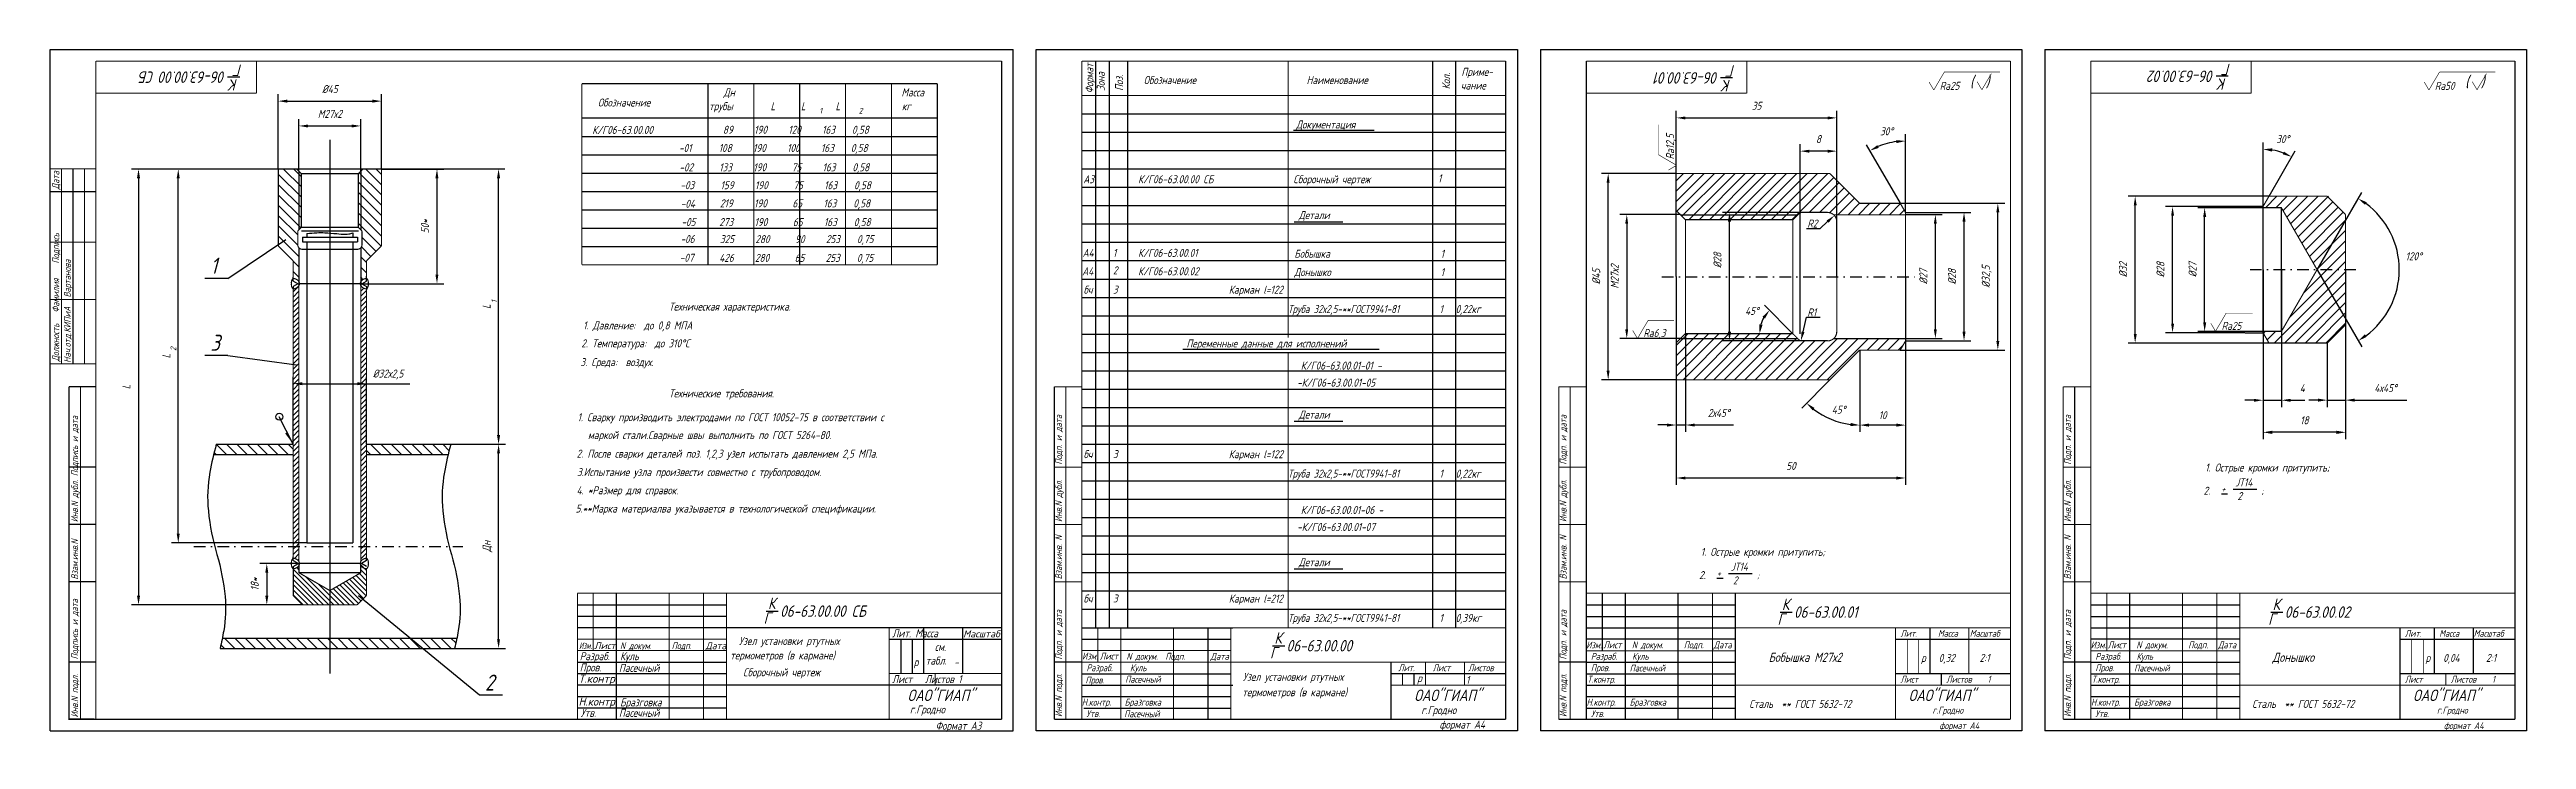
# Model space of a CAD drawing. Extents: x 0 to 1080, y -4 to 297.
import ezdxf
from ezdxf.enums import TextEntityAlignment as Align

# ---------------------------------------------------------------- set-up
doc = ezdxf.new("R2010")
doc.units = 0
doc.header["$LTSCALE"] = 0.4
doc.header["$MEASUREMENT"] = 0
doc.linetypes.add('DASHDOT', pattern=[25.4, 12.7, -6.35, 0, -6.35])
doc.layers.get('0').update_dxf_attribs({"linetype": 'CONTINUOUS'})
doc.layers.get('DEFPOINTS').update_dxf_attribs({"linetype": 'CONTINUOUS'})
doc.styles.add('ROMANC', font='romanc', dxfattribs={"width": 0.8, "oblique": 15, "height": 3.5})
doc.dimstyles.get("Standard").update_dxf_attribs({"dimtxt": 0.18, "dimasz": 0.18, "dimexe": 0.18, "dimexo": 0.0625, "dimgap": 0.09, "dimtad": 0, "dimtih": 1, "dimtoh": 1, "dimdec": 4, "dimzin": 0, "dimtxsty": 'STANDARD', "dimcen": 0.09, "dimazin": 3, "dimtfac": 1, "dimtdec": 4, "dimtofl": 0, "dimtmove": 0, "dimatfit": 3, "dimtolj": 1, "dimtzin": 0})

# ---------------------------------------------------------------- blocks, each defined once
blk = doc.blocks.new('*X239')
at = {"color": 0}
for p, q in [((572, 344), (567.6, 348.4)), ((576.5, 344), (572, 348.5)), ((581, 344), (576.5, 348.5)), ((585.5, 344), (581, 348.5)), ((589.9, 344), (585.4, 348.5)), ((594.4, 344), (589.9, 348.5)), ((598.9, 344), (594.4, 348.5)), ((601.1, 346.3), (598.9, 348.5)), ((634.8, 344), (633.1, 345.8)), ((639.3, 344), (634.8, 348.5)), ((643.8, 344), (639.3, 348.5)), ((648.3, 344), (643.8, 348.5)), ((652.8, 344), (648.3, 348.5)), ((657.3, 344), (652.8, 348.5)), ((661.8, 344), (657.3, 348.5)), ((666.3, 344), (661.8, 348.5)), ((669.1, 345.7), (666.3, 348.5)), ((567.5, 344), (566.6, 344.9)), ((571.2, 259.5), (569.6, 261.1)), ((575.7, 259.5), (571.2, 264)), ((580.1, 259.5), (575.6, 264)), ((584.6, 259.5), (580.1, 264)), ((589.1, 259.5), (584.6, 264)), ((593.6, 259.5), (589.1, 264)), ((598.1, 259.5), (593.6, 264)), ((602.6, 259.5), (598.1, 264)), ((607.1, 259.5), (602.6, 264)), ((611.6, 259.5), (607.1, 264)), ((616.1, 259.5), (611.6, 264)), ((617.1, 263), (616.1, 264)), ((620.6, 259.5), (617.1, 263)), ((625, 259.5), (620.5, 264)), ((629.5, 259.5), (625, 264)), ((634, 259.5), (629.5, 264)), ((638.5, 259.5), (634, 264)), ((643, 259.5), (638.5, 264)), ((647.5, 259.5), (643, 264)), ((652, 259.5), (647.5, 264)), ((656.5, 259.5), (652, 264)), ((661, 259.5), (656.5, 264)), ((665.5, 259.5), (661, 264)), ((670, 259.5), (665.5, 264)), ((672.1, 261.9), (669.9, 264))]:
    blk.add_line(p, q, dxfattribs=at)
blk = doc.blocks.new('*D241')
at = {"color": 0, "linetype": 'BYBLOCK'}
for p, q in [((594.6, 468.5), (548, 468.5)), ((551, 309.5), (551, 464.5)), ((557.7, 305.5), (548, 305.5))]:
    blk.add_line(p, q, dxfattribs=at)
for points in [[(550.3, 464.5), (551.6, 464.5), (551, 468.5)], [(550.3, 309.5), (551.6, 309.5), (551, 305.5)]]:
    blk.add_solid(points, dxfattribs=at)
at = {"layer": 'DEFPOINTS', "color": 0, "linetype": 'BYBLOCK'}
for p in [(551, 468.5), (594.6, 468.5), (557.7, 305.5)]:
    blk.add_point(p, dxfattribs=at)
at = {"color": 0, "linetype": 'BYBLOCK', "style": 'ROMANC', "oblique": 15, "width": 0.8}
blk.add_text('L', height=3.5, rotation=90, dxfattribs=at).set_placement((547.5, 387), align=Align.CENTER)
blk = doc.blocks.new('*D242')
at = {"color": 0, "linetype": 'BYBLOCK'}
for p, q in [((603.6, 467.6), (603.6, 490.3)), ((607.6, 487.3), (626.6, 487.3)), ((630.6, 467.6), (630.6, 490.3))]:
    blk.add_line(p, q, dxfattribs=at)
for points in [[(607.6, 487.9), (607.6, 486.6), (603.6, 487.3)], [(626.6, 487.9), (626.6, 486.6), (630.6, 487.3)]]:
    blk.add_solid(points, dxfattribs=at)
at = {"layer": 'DEFPOINTS', "color": 0, "linetype": 'BYBLOCK'}
for p in [(630.6, 487.3), (603.6, 467.6), (630.6, 467.6)]:
    blk.add_point(p, dxfattribs=at)
at = {"color": 0, "linetype": 'BYBLOCK', "style": 'ROMANC', "oblique": 15, "width": 0.8}
blk.add_text('М27х2', height=3.5, dxfattribs=at).set_placement((617.1, 490.8), align=Align.CENTER)
blk = doc.blocks.new('*D255')
at = {"color": 0, "linetype": 'BYBLOCK'}
for q in [(1082.1, 299.5), (1082.1, 232.3)]:
    blk.add_line((1062.7, 265.9), q, dxfattribs=at)
blk.add_arc((1062.7, 265.9), 35.8, 306.4051, 53.5949, dxfattribs=at)
for points in [[(1083.5, 294.2), (1084.3, 295.3), (1080.6, 296.9)], [(1084.3, 236.6), (1083.5, 237.7), (1080.6, 234.9)]]:
    blk.add_solid(points, dxfattribs=at)
at = {"layer": 'DEFPOINTS', "color": 0, "linetype": 'BYBLOCK'}
for p in [(1047.1, 292.9), (1062.7, 265.9), (1062.7, 265.9), (1098.5, 266.4), (1047.1, 238.9)]:
    blk.add_point(p, dxfattribs=at)
at = {"color": 0, "linetype": 'BYBLOCK', "style": 'ROMANC', "oblique": 15, "width": 0.8}
blk.add_text('120%%d', height=3.5, dxfattribs=at).set_placement((1104.8, 270), align=Align.CENTER)
blk = doc.blocks.new('*D254')
at = {"color": 0, "linetype": 'BYBLOCK'}
for p, q in [((1039.1, 293.4), (1039.1, 321.4)), ((1041.7, 297.9), (1053.1, 317.7))]:
    blk.add_line(p, q, dxfattribs=at)
blk.add_arc((1039.1, 293.4), 25, 69.185, 80.815, dxfattribs=at)
for points in [[(1043, 317.4), (1043.1, 318.8), (1039.1, 318.4)], [(1048.2, 317.4), (1047.7, 316.2), (1051.6, 315.1)]]:
    blk.add_solid(points, dxfattribs=at)
at = {"layer": 'DEFPOINTS', "color": 0, "linetype": 'BYBLOCK'}
for p in [(1050.1, 315.9), (1039.1, 293.4), (1039.1, 293.4), (1041.7, 297.9), (1039.1, 238.4)]:
    blk.add_point(p, dxfattribs=at)
at = {"color": 0, "linetype": 'BYBLOCK', "style": 'ROMANC', "oblique": 15, "width": 0.8}
blk.add_text('30%%d', height=3.5, dxfattribs=at).set_placement((1047.7, 321.1), align=Align.CENTER)
blk = doc.blocks.new('*D253')
at = {"color": 0, "linetype": 'BYBLOCK'}
for p, q in [((1047.1, 292.9), (1010.6, 292.9)), ((1013.6, 242.9), (1013.6, 288.9)), ((1047.1, 238.9), (1010.6, 238.9))]:
    blk.add_line(p, q, dxfattribs=at)
for points in [[(1013, 288.9), (1014.3, 288.9), (1013.6, 292.9)], [(1013, 242.9), (1014.3, 242.9), (1013.6, 238.9)]]:
    blk.add_solid(points, dxfattribs=at)
at = {"layer": 'DEFPOINTS', "color": 0, "linetype": 'BYBLOCK'}
for p in [(1013.6, 292.9), (1047.1, 292.9), (1047.1, 238.9)]:
    blk.add_point(p, dxfattribs=at)
at = {"color": 0, "linetype": 'BYBLOCK', "style": 'ROMANC', "oblique": 15, "width": 0.8}
blk.add_text('%%c27', height=3.5, rotation=90, dxfattribs=at).set_placement((1010.1, 265.9), align=Align.CENTER)
blk = doc.blocks.new('*D252')
at = {"color": 0, "linetype": 'BYBLOCK'}
for p, q in [((1031.2, 293.4), (996.6, 293.4)), ((999.6, 242.4), (999.6, 289.4)), ((1031.2, 238.4), (996.6, 238.4))]:
    blk.add_line(p, q, dxfattribs=at)
for points in [[(999, 289.4), (1000.3, 289.4), (999.6, 293.4)], [(999, 242.4), (1000.3, 242.4), (999.6, 238.4)]]:
    blk.add_solid(points, dxfattribs=at)
at = {"layer": 'DEFPOINTS', "color": 0, "linetype": 'BYBLOCK'}
for p in [(999.6, 293.4), (1031.2, 293.4), (1031.2, 238.4)]:
    blk.add_point(p, dxfattribs=at)
at = {"color": 0, "linetype": 'BYBLOCK', "style": 'ROMANC', "oblique": 15, "width": 0.8}
blk.add_text('%%c28', height=3.5, rotation=90, dxfattribs=at).set_placement((996.1, 265.9), align=Align.CENTER)
blk = doc.blocks.new('*D251')
at = {"color": 0, "linetype": 'BYBLOCK'}
for p, q in [((1041.7, 297.9), (980.3, 297.9)), ((983.3, 237.9), (983.3, 293.9)), ((1041.7, 233.9), (980.3, 233.9))]:
    blk.add_line(p, q, dxfattribs=at)
for points in [[(982.7, 293.9), (984, 293.9), (983.3, 297.9)], [(982.7, 237.9), (984, 237.9), (983.3, 233.9)]]:
    blk.add_solid(points, dxfattribs=at)
at = {"layer": 'DEFPOINTS', "color": 0, "linetype": 'BYBLOCK'}
for p in [(983.3, 297.9), (1041.7, 297.9), (1041.7, 233.9)]:
    blk.add_point(p, dxfattribs=at)
at = {"color": 0, "linetype": 'BYBLOCK', "style": 'ROMANC', "oblique": 15, "width": 0.8}
blk.add_text('%%c32', height=3.5, rotation=90, dxfattribs=at).set_placement((979.8, 265.9), align=Align.CENTER)
blk = doc.blocks.new('*D245')
at = {"color": 0, "linetype": 'BYBLOCK'}
for p, q in [((1039.1, 265.9), (1039.1, 192)), ((1075.1, 265.9), (1075.1, 192)), ((1071.1, 195), (1043.1, 195))]:
    blk.add_line(p, q, dxfattribs=at)
for points in [[(1043.1, 195.7), (1043.1, 194.3), (1039.1, 195)], [(1071.1, 195.7), (1071.1, 194.3), (1075.1, 195)]]:
    blk.add_solid(points, dxfattribs=at)
at = {"layer": 'DEFPOINTS', "color": 0, "linetype": 'BYBLOCK'}
for p in [(1039.1, 265.9), (1075.1, 265.9), (1039.1, 195)]:
    blk.add_point(p, dxfattribs=at)
at = {"color": 0, "linetype": 'BYBLOCK', "style": 'ROMANC', "oblique": 15, "width": 0.8}
blk.add_text('18', height=3.5, dxfattribs=at).set_placement((1057.1, 198.5), align=Align.CENTER)
blk = doc.blocks.new('*D250')
at = {"color": 0, "linetype": 'BYBLOCK'}
for p, q in [((883.2, 289.9), (899.2, 289.9)), ((896.2, 239.9), (896.2, 285.9)), ((883.2, 235.9), (899.2, 235.9))]:
    blk.add_line(p, q, dxfattribs=at)
for points in [[(895.5, 285.9), (896.8, 285.9), (896.2, 289.9)], [(895.5, 239.9), (896.8, 239.9), (896.2, 235.9)]]:
    blk.add_solid(points, dxfattribs=at)
at = {"layer": 'DEFPOINTS', "color": 0, "linetype": 'BYBLOCK'}
for p in [(883.2, 289.9), (896.2, 289.9), (883.2, 235.9)]:
    blk.add_point(p, dxfattribs=at)
at = {"color": 0, "linetype": 'BYBLOCK', "style": 'ROMANC', "oblique": 15, "width": 0.8}
blk.add_text('%%c27', height=3.5, rotation=90, dxfattribs=at).set_placement((892.7, 262.9), align=Align.CENTER)
blk = doc.blocks.new('*D249')
at = {"color": 0, "linetype": 'BYBLOCK'}
for p, q in [((883.2, 290.9), (883.2, 325)), ((880.9, 294.9), (866.1, 320.4))]:
    blk.add_line(p, q, dxfattribs=at)
blk.add_arc((883.2, 290.9), 31.1, 97.3659, 112.6341, dxfattribs=at)
for points in [[(871.5, 319), (870.9, 320.2), (867.6, 317.8)], [(879.1, 322.4), (879.2, 321.1), (883.2, 322)]]:
    blk.add_solid(points, dxfattribs=at)
at = {"layer": 'DEFPOINTS', "color": 0, "linetype": 'BYBLOCK'}
for p in [(874.7, 320.8), (880.9, 294.9), (883.2, 290.9), (883.2, 290.9), (883.2, 234.9)]:
    blk.add_point(p, dxfattribs=at)
at = {"color": 0, "linetype": 'BYBLOCK', "style": 'ROMANC', "oblique": 15, "width": 0.8}
blk.add_text('30%%d', height=3.5, dxfattribs=at).set_placement((874.9, 324.5), align=Align.CENTER)
blk = doc.blocks.new('*D260')
at = {"color": 0, "linetype": 'BYBLOCK'}
for p, q in [((837.2, 262.9), (837.2, 320.6)), ((849.2, 317.6), (841.2, 317.6)), ((853.2, 262.9), (853.2, 320.6))]:
    blk.add_line(p, q, dxfattribs=at)
for points in [[(841.2, 318.2), (841.2, 316.9), (837.2, 317.6)], [(849.2, 318.2), (849.2, 316.9), (853.2, 317.6)]]:
    blk.add_solid(points, dxfattribs=at)
at = {"layer": 'DEFPOINTS', "color": 0, "linetype": 'BYBLOCK'}
for p in [(837.2, 317.6), (837.2, 262.9), (853.2, 262.9)]:
    blk.add_point(p, dxfattribs=at)
at = {"color": 0, "linetype": 'BYBLOCK', "style": 'ROMANC', "oblique": 15, "width": 0.8}
blk.add_text('8', height=3.5, dxfattribs=at).set_placement((845.2, 321.1), align=Align.CENTER)
blk = doc.blocks.new('*D248')
at = {"color": 0, "linetype": 'BYBLOCK'}
for p, q in [((785, 289.9), (758.6, 289.9)), ((761.6, 285.9), (761.6, 239.9)), ((785, 235.9), (758.6, 235.9))]:
    blk.add_line(p, q, dxfattribs=at)
for points in [[(760.9, 285.9), (762.2, 285.9), (761.6, 289.9)], [(760.9, 239.9), (762.2, 239.9), (761.6, 235.9)]]:
    blk.add_solid(points, dxfattribs=at)
at = {"layer": 'DEFPOINTS', "color": 0, "linetype": 'BYBLOCK'}
for p in [(785, 289.9), (761.6, 235.9), (785, 235.9)]:
    blk.add_point(p, dxfattribs=at)
at = {"color": 0, "linetype": 'BYBLOCK', "style": 'ROMANC', "oblique": 15, "width": 0.8}
blk.add_text('М27х2', height=3.5, rotation=90, dxfattribs=at).set_placement((758.1, 262.9), align=Align.CENTER)
blk = doc.blocks.new('*D247')
at = {"color": 0, "linetype": 'BYBLOCK'}
for p, q in [((783.2, 307.9), (750.5, 307.9)), ((753.5, 221.9), (753.5, 303.9)), ((783.2, 217.9), (750.5, 217.9))]:
    blk.add_line(p, q, dxfattribs=at)
for points in [[(752.8, 303.9), (754.1, 303.9), (753.5, 307.9)], [(752.8, 221.9), (754.1, 221.9), (753.5, 217.9)]]:
    blk.add_solid(points, dxfattribs=at)
at = {"layer": 'DEFPOINTS', "color": 0, "linetype": 'BYBLOCK'}
for p in [(753.5, 307.9), (783.2, 307.9), (783.2, 217.9)]:
    blk.add_point(p, dxfattribs=at)
at = {"color": 0, "linetype": 'BYBLOCK', "style": 'ROMANC', "oblique": 15, "width": 0.8}
blk.add_text('%%c45', height=3.5, rotation=90, dxfattribs=at).set_placement((750, 262.9), align=Align.CENTER)
blk = doc.blocks.new('*D259')
at = {"color": 0, "linetype": 'BYBLOCK'}
for p, q in [((783.2, 262.9), (783.2, 335.1)), ((853.2, 262.9), (853.2, 335.1)), ((787.2, 332.1), (849.2, 332.1))]:
    blk.add_line(p, q, dxfattribs=at)
for points in [[(787.2, 332.7), (787.2, 331.4), (783.2, 332.1)], [(849.2, 332.7), (849.2, 331.4), (853.2, 332.1)]]:
    blk.add_solid(points, dxfattribs=at)
at = {"layer": 'DEFPOINTS', "color": 0, "linetype": 'BYBLOCK'}
for p in [(853.2, 332.1), (783.2, 262.9), (853.2, 262.9)]:
    blk.add_point(p, dxfattribs=at)
at = {"color": 0, "linetype": 'BYBLOCK', "style": 'ROMANC', "oblique": 15, "width": 0.8}
blk.add_text('35', height=3.5, dxfattribs=at).set_placement((818.2, 335.6), align=Align.CENTER)
blk = doc.blocks.new('*D240')
at = {"color": 0, "linetype": 'BYBLOCK'}
for p, q in [((669.9, 348.5), (693.7, 348.5)), ((690.7, 263.5), (690.7, 344.5)), ((671.5, 259.5), (693.7, 259.5))]:
    blk.add_line(p, q, dxfattribs=at)
for points in [[(690, 344.5), (691.3, 344.5), (690.7, 348.5)], [(690, 263.5), (691.3, 263.5), (690.7, 259.5)]]:
    blk.add_solid(points, dxfattribs=at)
at = {"layer": 'DEFPOINTS', "color": 0, "linetype": 'BYBLOCK'}
for p in [(669.9, 348.5), (690.7, 348.5), (671.5, 259.5)]:
    blk.add_point(p, dxfattribs=at)
at = {"color": 0, "linetype": 'BYBLOCK', "style": 'ROMANC', "oblique": 15, "width": 0.8}
blk.add_text('Дн', height=3.5, rotation=90, dxfattribs=at).set_placement((687.2, 304), align=Align.CENTER)
blk = doc.blocks.new('*D246')
at = {"color": 0, "linetype": 'BYBLOCK'}
for p, q in [((783.2, 262.9), (783.2, 172.1)), ((883.2, 262.9), (883.2, 172.1)), ((787.2, 175.1), (879.2, 175.1))]:
    blk.add_line(p, q, dxfattribs=at)
for points in [[(787.2, 175.7), (787.2, 174.4), (783.2, 175.1)], [(879.2, 175.7), (879.2, 174.4), (883.2, 175.1)]]:
    blk.add_solid(points, dxfattribs=at)
at = {"layer": 'DEFPOINTS', "color": 0, "linetype": 'BYBLOCK'}
for p in [(783.2, 262.9), (883.2, 262.9), (883.2, 175.1)]:
    blk.add_point(p, dxfattribs=at)
at = {"color": 0, "linetype": 'BYBLOCK', "style": 'ROMANC', "oblique": 15, "width": 0.8}
blk.add_text('50', height=3.5, dxfattribs=at).set_placement((833.2, 178.6), align=Align.CENTER)
blk = doc.blocks.new('*D257')
at = {"color": 0, "linetype": 'BYBLOCK'}
for p, q in [((787.2, 238), (787.2, 195.2)), ((783.2, 217.9), (783.2, 195.2)), ((779.2, 198.2), (775.2, 198.2)), ((783.2, 198.2), (787.2, 198.2)), ((791.2, 198.2), (795.2, 198.2)), ((795.2, 198.2), (808.1, 198.2))]:
    blk.add_line(p, q, dxfattribs=at)
for points in [[(779.2, 198.8), (779.2, 197.5), (783.2, 198.2)], [(791.2, 198.8), (791.2, 197.5), (787.2, 198.2)]]:
    blk.add_solid(points, dxfattribs=at)
at = {"layer": 'DEFPOINTS', "color": 0, "linetype": 'BYBLOCK'}
for p in [(787.2, 238), (783.2, 217.9), (787.2, 198.2)]:
    blk.add_point(p, dxfattribs=at)
at = {"color": 0, "linetype": 'BYBLOCK', "style": 'ROMANC', "oblique": 15, "width": 0.8}
blk.add_text('2х45%%d', height=3.5, dxfattribs=at).set_placement((801.7, 201.7), align=Align.CENTER)
blk = doc.blocks.new('*D258')
at = {"color": 0, "linetype": 'BYBLOCK'}
blk.add_line((850.2, 217.9), (837.9, 205.6), dxfattribs=at)
blk.add_arc((863.2, 230.9), 32.7, 232.0109, 262.9891, dxfattribs=at)
for points in [[(842.6, 204.6), (843.5, 205.6), (840, 207.7)], [(859.2, 199.1), (859.1, 197.7), (863.2, 198.1)]]:
    blk.add_solid(points, dxfattribs=at)
at = {"layer": 'DEFPOINTS', "color": 0, "linetype": 'BYBLOCK'}
for p in [(863.2, 230.9), (863.2, 230.9), (850.2, 217.9), (848.9, 201.4), (863.2, 195.2)]:
    blk.add_point(p, dxfattribs=at)
at = {"color": 0, "linetype": 'BYBLOCK', "style": 'ROMANC', "oblique": 15, "width": 0.8}
blk.add_text('45%%d', height=3.5, dxfattribs=at).set_placement((854, 203.1), align=Align.CENTER)
blk = doc.blocks.new('*D243')
at = {"color": 0, "linetype": 'BYBLOCK'}
for p, q in [((218.5, 309.8), (245.7, 309.8)), ((242.7, 305.8), (242.7, 263.8)), ((210, 259.8), (245.7, 259.8))]:
    blk.add_line(p, q, dxfattribs=at)
for points in [[(242, 305.8), (243.3, 305.8), (242.7, 309.8)], [(242, 263.8), (243.3, 263.8), (242.7, 259.8)]]:
    blk.add_solid(points, dxfattribs=at)
at = {"layer": 'DEFPOINTS', "color": 0, "linetype": 'BYBLOCK'}
for p in [(218.5, 309.8), (210, 259.8), (242.7, 259.8)]:
    blk.add_point(p, dxfattribs=at)
at = {"color": 0, "linetype": 'BYBLOCK', "style": 'ROMANC', "oblique": 15, "width": 0.8}
blk.add_text('50*', height=3.5, rotation=90, dxfattribs=at).set_placement((239.2, 284.8), align=Align.CENTER)
blk = doc.blocks.new('*D244')
at = {"color": 0, "linetype": 'BYBLOCK'}
for p, q in [((1039.1, 265.9), (1039.1, 206)), ((1047.1, 265.9), (1047.1, 206)), ((1035.1, 209), (1031.1, 209)), ((1039.1, 209), (1047.1, 209)), ((1051.1, 209), (1055.1, 209)), ((1055.1, 209), (1057.3, 209))]:
    blk.add_line(p, q, dxfattribs=at)
for points in [[(1035.1, 209.6), (1035.1, 208.3), (1039.1, 209)], [(1051.1, 209.6), (1051.1, 208.3), (1047.1, 209)]]:
    blk.add_solid(points, dxfattribs=at)
at = {"layer": 'DEFPOINTS', "color": 0, "linetype": 'BYBLOCK'}
for p in [(1039.1, 265.9), (1047.1, 265.9), (1047.1, 209)]:
    blk.add_point(p, dxfattribs=at)
at = {"color": 0, "linetype": 'BYBLOCK', "style": 'ROMANC', "oblique": 15, "width": 0.8}
blk.add_text('4', height=3.5, dxfattribs=at).set_placement((1056.2, 212.5), align=Align.CENTER)
blk = doc.blocks.new('*D256')
at = {"color": 0, "linetype": 'BYBLOCK'}
blk.add_line((834, 238), (821.7, 250.4), dxfattribs=at)
blk.add_arc((834, 238), 14.5, 150.9057, 164.0943, dxfattribs=at)
for points in [[(820.8, 241.9), (819.4, 242.1), (819.5, 238)], [(820.8, 245.4), (821.9, 244.6), (823.8, 248.2)]]:
    blk.add_solid(points, dxfattribs=at)
at = {"layer": 'DEFPOINTS', "color": 0, "linetype": 'BYBLOCK'}
for p in [(787.2, 238), (820.6, 243.5), (834, 238), (834, 238), (836.6, 235.4)]:
    blk.add_point(p, dxfattribs=at)
at = {"color": 0, "linetype": 'BYBLOCK', "style": 'ROMANC', "oblique": 15, "width": 0.8}
blk.add_text('45%%d', height=3.5, dxfattribs=at).set_placement((816.2, 246.2), align=Align.CENTER)
blk = doc.blocks.new('KARMAN')
for p, q in [((-4245.72763, -564.53437), (-3825.72763, -564.53437)), ((-4245.72763, -861.53437), (-4245.72763, -564.53437)), ((-3825.72763, -861.53437), (-3825.72763, -564.53437)), ((-3815.72763, -861.53437), (-3815.72763, -564.53437)), ((-3815.72763, -564.53437), (-3605.72763, -564.53437)), ((-3605.72763, -564.53437), (-3605.72763, -861.53437)), ((-3595.72763, -564.53437), (-3595.72763, -861.53437)), ((-3595.72763, -564.53437), (-3385.72763, -564.53437)), ((-3385.72763, -564.53437), (-3385.72763, -861.53437)), ((-3375.72763, -564.53437), (-3375.72763, -861.53437)), ((-3375.72763, -564.53437), (-3165.72763, -564.53437)), ((-3165.72763, -564.53437), (-3165.72763, -861.53437)), ((-3795.72763, -592.53437), (-3610.87563, -592.53437)), ((-4123.69366, -603.86044), (-4123.69366, -836.46061)), ((-4013.77419, -602.34149), (-3858.77419, -602.34149)), ((-3795.72763, -600.53437), (-3610.87563, -600.53437)), ((-3703.47763, -599.70437), (-3668.31763, -599.70437)), ((-4013.77419, -610.34149), (-3858.77419, -610.34149)), ((-3795.72763, -608.53437), (-3610.87563, -608.53437)), ((-4137.19366, -617.50202), (-4137.19366, -643.08452)), ((-4110.19366, -617.50202), (-4110.19366, -643.08452)), ((-4081.71112, -616.58452), (-4103.64326, -616.58452)), ((-4053.11872, -616.58452), (-4083.35506, -616.58452)), ((-4013.77419, -618.34149), (-3858.77419, -618.34149)), ((-4013.77419, -626.34149), (-3858.77419, -626.34149)), ((-3795.72763, -616.53437), (-3610.87563, -616.53437)), ((-3795.72763, -624.53437), (-3610.87563, -624.53437)), ((-4013.77419, -634.34149), (-3858.77419, -634.34149)), ((-3795.72763, -632.53437), (-3610.87563, -632.53437)), ((-3534.66394, -636.52235), (-3483.49894, -636.52235)), ((-3443.04717, -631.52235), (-3423.75607, -631.52235)), ((-3280.59297, -632.94711), (-3288.42838, -632.94711)), ((-4168.17292, -664.25885), (-4142.87384, -647.27693)), ((-4135.69366, -646.28677), (-4135.69366, -648.28677)), ((-4135.69366, -646.28677), (-4111.69366, -646.28677)), ((-4133.69366, -644.70719), (-4133.69366, -646.28677)), ((-4113.69366, -644.46591), (-4113.69366, -646.28677)), ((-4111.69366, -646.28677), (-4111.69366, -648.28677)), ((-4013.77419, -642.34149), (-3858.77419, -642.34149)), ((-3795.72763, -640.53437), (-3610.87563, -640.53437)), ((-3703.07763, -639.61437), (-3681.93763, -639.61437)), ((-3479.75173, -642.45545), (-3473.76781, -642.45545)), ((-4137.19366, -650.9074), (-4137.19366, -667.43535)), ((-4135.69366, -648.28677), (-4111.69366, -648.28677)), ((-4133.69366, -648.28677), (-4133.69366, -779.58452)), ((-4113.69366, -648.28677), (-4113.69366, -779.58452)), ((-4110.19366, -650.9074), (-4110.19366, -667.43535)), ((-4013.77419, -650.34149), (-3858.77419, -650.34149)), ((-3795.72763, -648.53437), (-3610.87563, -648.53437)), ((-3795.72763, -656.53437), (-3610.87563, -656.53437)), ((-4168.17292, -664.25885), (-4178.17292, -664.25885)), ((-4139.69366, -665.42982), (-4139.69366, -663.76202)), ((-4137.69366, -666.58452), (-4139.69366, -665.42982)), ((-4137.69366, -666.58452), (-4139.69366, -667.73922)), ((-4139.69366, -667.73922), (-4139.69366, -669.11956)), ((-4137.69366, -666.58452), (-4137.19366, -666.58452)), ((-4109.69366, -666.58452), (-4110.19366, -666.58452)), ((-4109.69366, -666.58452), (-4107.69366, -665.42982)), ((-4109.69366, -666.58452), (-4107.69366, -667.73922)), ((-4107.69366, -665.42982), (-4107.69366, -663.24905)), ((-4107.69366, -667.73922), (-4107.69366, -669.22992)), ((-3795.72763, -664.53437), (-3610.87563, -664.53437)), ((-3795.72763, -672.53437), (-3610.87563, -672.53437)), ((-3795.72763, -680.53437), (-3610.87563, -680.53437)), ((-3795.72763, -688.53437), (-3610.87563, -688.53437)), ((-3534.66394, -690.52235), (-3483.49894, -690.52235)), ((-3479.65351, -681.19665), (-3473.76781, -681.19665)), ((-3288.42838, -687.94711), (-3280.59297, -687.94711)), ((-4168.17292, -697.84064), (-4178.17292, -697.84064)), ((-4168.17292, -697.84064), (-4138.20655, -702.00282)), ((-3795.72763, -696.53437), (-3610.87563, -696.53437)), ((-3751.75276, -695.05527), (-3666.10976, -695.05527)), ((-3438.80834, -695.52235), (-3425.87185, -695.52235)), ((-3795.72763, -704.53437), (-3610.87563, -704.53437)), ((-3795.72763, -712.53437), (-3610.87563, -712.53437)), ((-3795.72763, -720.53437), (-3610.87563, -720.53437)), ((-4139.69366, -736.58452), (-4145.73403, -724.57418)), ((-3795.72763, -728.53437), (-3610.87563, -728.53437)), ((-3703.07763, -726.56471), (-3681.93763, -726.56471)), ((-4174.40487, -741.08452), (-4139.69366, -741.08452)), ((-4173.21773, -736.58452), (-4139.69366, -736.58452)), ((-4107.69366, -736.58452), (-4070.92268, -736.58452)), ((-4107.69366, -741.08452), (-4072.10981, -741.08452)), ((-3795.72763, -736.53437), (-3610.87563, -736.53437)), ((-3795.72763, -744.53437), (-3610.87563, -744.53437)), ((-3795.72763, -752.53437), (-3610.87563, -752.53437)), ((-3293.65163, -756.15423), (-3283.35163, -756.15423)), ((-3795.72763, -760.53437), (-3610.87563, -760.53437)), ((-3298.75063, -758.25523), (-3296.05063, -758.25523)), ((-4233.47763, -771.48437), (-4226.47763, -771.48437)), ((-3795.72763, -768.53437), (-3610.87563, -768.53437)), ((-3795.72763, -776.53437), (-3610.87563, -776.53437)), ((-4133.69366, -779.58452), (-4183.0666, -779.58452)), ((-4139.69366, -787.28548), (-4139.69366, -785.60471)), ((-4139.69366, -787.28548), (-4137.44366, -788.58452)), ((-4133.69366, -779.58452), (-4113.69366, -779.58452)), ((-4107.69366, -787.28548), (-4109.94366, -788.58452)), ((-4107.69366, -787.28548), (-4107.69366, -785.65321)), ((-3795.72763, -784.53437), (-3610.87563, -784.53437)), ((-4139.69366, -789.88356), (-4137.44366, -788.58452)), ((-4139.69366, -789.88356), (-4139.69366, -802.47214)), ((-4109.94366, -788.58452), (-4137.44366, -788.58452)), ((-4137.19366, -788.58452), (-4137.19366, -792.58452)), ((-4110.19366, -792.58452), (-4110.19366, -788.58452)), ((-4107.69366, -789.88356), (-4109.94366, -788.58452)), ((-3795.72763, -792.53437), (-3610.87563, -792.53437)), ((-3703.07763, -790.93034), (-3681.93763, -790.93034)), ((-3518.75063, -795.02037), (-3516.05063, -795.02037)), ((-3513.65163, -792.91937), (-3503.35163, -792.91937)), ((-4135.63894, -806.58452), (-4205.5906, -806.58452)), ((-4058.43812, -846.01734), (-4111.27561, -802.63993)), ((-4015.72763, -806.53437), (-3950.72763, -806.53437)), ((-3795.72763, -800.53437), (-3610.87563, -800.53437)), ((-3795.72763, -808.53437), (-3610.87563, -808.53437)), ((-3575.86027, -806.61314), (-3510.86027, -806.61314)), ((-3355.86027, -806.61314), (-3290.86027, -806.61314)), ((-4015.72763, -811.53437), (-3950.72763, -811.53437)), ((-4015.72763, -816.53437), (-3950.72763, -816.53437)), ((-3795.72763, -816.61314), (-3729.86027, -816.61314)), ((-3575.86027, -811.61314), (-3510.86027, -811.61314)), ((-3575.86027, -816.61314), (-3510.86027, -816.61314)), ((-3355.86027, -811.61314), (-3290.86027, -811.61314)), ((-3355.86027, -816.61314), (-3290.86027, -816.61314)), ((-4171.56343, -825.58452), (-4069.26837, -825.58452)), ((-4170.58208, -821.08452), (-4068.28703, -821.08452)), ((-4015.72763, -831.53437), (-3950.72763, -831.53437)), ((-3795.72763, -821.61314), (-3730.72763, -821.61314)), ((-3575.86027, -831.61314), (-3510.86027, -831.61314)), ((-3355.86027, -831.61314), (-3290.86027, -831.61314)), ((-4015.72763, -836.53437), (-3950.72763, -836.53437)), ((-4015.72763, -841.53437), (-3950.72763, -841.53437)), ((-3795.72763, -836.61314), (-3730.72763, -836.61314)), ((-3795.72763, -841.61314), (-3730.72763, -841.61314)), ((-3794.86027, -841.61314), (-3729.86027, -841.61314)), ((-3575.86027, -836.61314), (-3510.86027, -836.61314)), ((-3575.86027, -841.61314), (-3510.86027, -841.61314)), ((-3355.86027, -836.61314), (-3290.86027, -836.61314)), ((-3355.86027, -841.61314), (-3290.86027, -841.61314)), ((-4048.43812, -846.01734), (-4058.43812, -846.01734)), ((-4015.72763, -846.53437), (-3950.72763, -846.53437)), ((-4015.72763, -851.53437), (-3950.72763, -851.53437)), ((-3795.72763, -846.61314), (-3730.72763, -846.61314)), ((-3794.86027, -851.61314), (-3730.72763, -851.61314)), ((-3575.86027, -846.61314), (-3510.86027, -846.61314)), ((-3575.86027, -851.61314), (-3510.86027, -851.61314)), ((-3355.86027, -846.61314), (-3290.86027, -846.61314)), ((-3355.86027, -851.61314), (-3290.86027, -851.61314)), ((-4245.72763, -861.53437), (-3825.72763, -861.53437)), ((-4226.47763, -856.48437), (-4237.47763, -856.48437)), ((-3605.72763, -861.53437), (-3815.72763, -861.53437)), ((-3385.72763, -861.53437), (-3595.72763, -861.53437)), ((-3165.72763, -861.53437), (-3375.72763, -861.53437))]:
    blk.add_line(p, q)
at = {"linetype": 'CONTINUOUS'}
for p, q in [((-4163.02763, -576.53437), (-4168.32763, -576.53437)), ((-3511.915, -576.8656), (-3517.215, -576.8656)), ((-3295.74233, -576.17018), (-3301.04233, -576.17018)), ((-3933.42763, -809.33437), (-3928.12763, -809.33437)), ((-3491.25052, -809.75214), (-3485.95052, -809.75214)), ((-3277.24127, -809.75214), (-3271.94127, -809.75214)), ((-3874.72763, -821.63437), (-3874.72763, -836.53437)), ((-3869.72763, -821.63437), (-3869.72763, -836.53437)), ((-3712.56027, -824.41314), (-3707.26027, -824.41314))]:
    blk.add_line(p, q, dxfattribs=at)
at = {"color": 0, "linetype": 'BYBLOCK'}
for p, q in [((-4146.19366, -616.58452), (-4146.19366, -583.98792)), ((-4142.19366, -586.98792), (-4105.19366, -586.98792)), ((-4101.19366, -616.58452), (-4101.19366, -583.98792)), ((-4192.81447, -616.58452), (-4210.14811, -616.58452)), ((-4207.14811, -620.58452), (-4207.14811, -802.58452)), ((-4047.41094, -616.58452), (-4053.11872, -616.58452)), ((-4050.11872, -732.58452), (-4050.11872, -620.58452)), ((-3470.49894, -635.52235), (-3516.27294, -635.52235)), ((-3436.49894, -635.52235), (-3407.98773, -635.52235)), ((-3423.75607, -631.52235), (-3393.24447, -631.52235)), ((-3396.24447, -691.52235), (-3396.24447, -635.52235)), ((-3513.27294, -687.52235), (-3513.27294, -639.52235)), ((-3470.49894, -639.52235), (-3473.76781, -642.45545)), ((-3410.98773, -687.52235), (-3410.98773, -639.52235)), ((-3481.19961, -687.57858), (-3480.08978, -682.99746)), ((-3480.08978, -682.99746), (-3479.65351, -681.19665)), ((-3436.49894, -690.52235), (-3436.49894, -731.19875)), ((-3244.59297, -684.44711), (-3244.59297, -720.34206)), ((-3470.49894, -691.52235), (-3516.27294, -691.52235)), ((-3456.49894, -695.52235), (-3456.49894, -731.19875)), ((-3436.49894, -691.52235), (-3407.98773, -691.52235)), ((-3425.87185, -695.52235), (-3393.24447, -695.52235)), ((-3252.59297, -692.44711), (-3252.59297, -720.34206)), ((-4139.69366, -736.58452), (-4139.69366, -707.17008)), ((-4135.69366, -710.17008), (-4088.77823, -710.17008)), ((-4107.69366, -736.58452), (-4107.69366, -707.17008)), ((-3256.59297, -717.34206), (-3260.59297, -717.34206)), ((-3252.59297, -717.34206), (-3244.59297, -717.34206)), ((-3240.59297, -717.34206), (-3236.59297, -717.34206)), ((-3236.59297, -717.34206), (-3217.82309, -717.34206)), ((-3440.49894, -728.23235), (-3452.49894, -728.23235)), ((-4137.44366, -788.58452), (-4154.20449, -788.58452)), ((-4151.20449, -792.58452), (-4151.20449, -802.58452)), ((-4169.19907, -806.58452), (-4210.14811, -806.58452)), ((-4137.44366, -806.58452), (-4154.20449, -806.58452))]:
    blk.add_line(p, q, dxfattribs=at)
at = {"color": 0}
for p, q in [((-4136.11116, -628.90404), (-4146.19366, -618.82154)), ((-4136.11116, -633.39417), (-4146.19366, -623.31167)), ((-4136.11116, -624.41391), (-4143.94055, -616.58452)), ((-4136.11116, -619.92378), (-4139.45042, -616.58452)), ((-4101.19366, -632.39064), (-4111.27616, -622.30814)), ((-4101.19366, -627.90051), (-4110.89291, -618.20127)), ((-4101.19366, -623.41038), (-4108.01952, -616.58452)), ((-4101.19366, -618.92026), (-4103.5294, -616.58452)), ((-3536.49894, -630.68144), (-3524.33986, -618.52235)), ((-3536.49894, -626.19131), (-3528.82998, -618.52235)), ((-3536.49894, -621.70119), (-3533.32011, -618.52235)), ((-3536.25684, -634.92946), (-3519.84973, -618.52235)), ((-3534.01177, -637.17453), (-3515.3596, -618.52235)), ((-3531.03447, -638.68735), (-3510.86947, -618.52235)), ((-3526.54434, -638.68735), (-3506.37934, -618.52235)), ((-3522.05422, -638.68735), (-3501.88922, -618.52235)), ((-3517.56409, -638.68735), (-3497.39909, -618.52235)), ((-3513.07396, -638.68735), (-3492.90896, -618.52235)), ((-3508.58383, -638.68735), (-3488.41883, -618.52235)), ((-3504.0937, -638.68735), (-3483.9287, -618.52235)), ((-3499.60358, -638.68735), (-3479.43858, -618.52235)), ((-3495.11345, -638.68735), (-3474.94845, -618.52235)), ((-3490.62332, -638.68735), (-3470.45832, -618.52235)), ((-3486.13319, -638.68735), (-3467.73357, -620.28773)), ((-3478.47806, -635.52235), (-3465.4885, -622.53279)), ((-3473.98793, -635.52235), (-3463.24344, -624.77786)), ((-4136.11116, -637.88429), (-4146.19366, -627.80179)), ((-4136.29736, -642.18822), (-4146.19366, -632.29192)), ((-4137.69366, -645.28205), (-4146.19366, -636.78205)), ((-4101.19366, -636.88077), (-4111.27616, -626.79827)), ((-4101.19366, -641.3709), (-4111.27616, -631.2884)), ((-4101.19366, -645.86103), (-4111.27616, -635.77853)), ((-3469.6001, -635.62465), (-3460.99838, -627.02292)), ((-3466.00768, -636.52235), (-3458.75331, -629.26799)), ((-3461.51755, -636.52235), (-3456.50825, -631.51305)), ((-3457.02742, -636.52235), (-3452.02742, -631.52235)), ((-3452.53729, -636.52235), (-3447.53729, -631.52235)), ((-3448.04717, -636.52235), (-3443.04717, -631.52235)), ((-3443.55704, -636.52235), (-3438.71636, -631.68168)), ((-3439.06691, -636.52235), (-3437.07286, -634.5283)), ((-3279.53543, -633.44711), (-3274.53543, -628.44711)), ((-3275.0453, -633.44711), (-3270.0453, -628.44711)), ((-3271.84708, -634.73902), (-3265.55517, -628.44711)), ((-3270.20358, -637.58565), (-3261.06504, -628.44711)), ((-3268.56008, -640.43228), (-3256.57492, -628.44711)), ((-3266.91658, -643.2789), (-3252.08479, -628.44711)), ((-3265.27308, -646.12553), (-3250.09381, -630.94627)), ((-3263.62958, -648.97216), (-3247.84875, -633.19133)), ((-3261.98608, -651.81879), (-3245.60368, -635.43639)), ((-4137.68389, -649.78195), (-4146.19366, -641.27218)), ((-4137.19366, -654.76231), (-4146.19366, -645.76231)), ((-4101.32698, -650.21784), (-4111.27616, -640.26865)), ((-4103.57204, -652.4629), (-4109.69366, -646.34128)), ((-3260.34258, -654.66541), (-3244.59297, -638.9158)), ((-3258.69907, -657.51204), (-3244.59297, -643.40593)), ((-3257.05557, -660.35867), (-3244.59297, -647.89606)), ((-4137.19366, -659.25243), (-4139.69366, -656.75243)), ((-4107.69366, -657.32154), (-4110.19366, -654.82154)), ((-4105.8171, -654.70797), (-4109.95394, -650.57113)), ((-3252.65389, -660.44711), (-3244.59297, -652.38619)), ((-3248.16376, -660.44711), (-3244.59297, -656.87632)), ((-4137.19366, -663.74256), (-4139.69366, -661.24256)), ((-4139.69366, -670.13634), (-4137.19366, -667.63634)), ((-4107.69366, -661.81167), (-4110.19366, -659.31167)), ((-4109.24154, -664.75392), (-4110.19366, -663.80179)), ((-4110.19366, -667.5771), (-4110.14052, -667.52396)), ((-4110.19366, -669.82217), (-4108.91479, -668.5433)), ((-4110.19366, -672.06723), (-4107.69366, -669.56723)), ((-3275.67364, -692.44711), (-3244.59297, -661.36644)), ((-3271.18351, -692.44711), (-3244.59297, -665.85657)), ((-3269.08119, -681.36454), (-3248.16376, -660.44711)), ((-3262.94756, -670.74079), (-3252.65389, -660.44711)), ((-4139.69366, -672.3814), (-4137.19366, -669.8814)), ((-4139.69366, -674.62646), (-4137.19366, -672.12646)), ((-4139.69366, -676.87153), (-4137.19366, -674.37153)), ((-4139.69366, -679.11659), (-4137.19366, -676.61659)), ((-4139.69366, -681.36166), (-4137.19366, -678.86166)), ((-4110.19366, -674.3123), (-4107.69366, -671.8123)), ((-4110.19366, -676.55736), (-4107.69366, -674.05736)), ((-4110.19366, -678.80242), (-4107.69366, -676.30242)), ((-4110.19366, -681.04749), (-4107.69366, -678.54749)), ((-3266.69338, -692.44711), (-3244.59297, -670.3467)), ((-3262.20325, -692.44711), (-3244.59297, -674.83683)), ((-3257.71312, -692.44711), (-3244.59297, -679.32696)), ((-4139.69366, -683.60672), (-4137.19366, -681.10672)), ((-4139.69366, -685.85178), (-4137.19366, -683.35178)), ((-4139.69366, -688.09685), (-4137.19366, -685.59685)), ((-4139.69366, -690.34191), (-4137.19366, -687.84191)), ((-4139.69366, -692.58698), (-4137.19366, -690.08698)), ((-4110.19366, -683.29255), (-4107.69366, -680.79255)), ((-4110.19366, -685.53762), (-4107.69366, -683.03762)), ((-4110.19366, -687.78268), (-4107.69366, -685.28268)), ((-4110.19366, -690.02774), (-4107.69366, -687.52774)), ((-4110.19366, -692.27281), (-4107.69366, -689.77281)), ((-3536.49894, -707.01362), (-3517.84268, -688.35735)), ((-3536.49894, -702.52349), (-3522.33281, -688.35735)), ((-3536.49894, -698.03336), (-3526.82293, -688.35735)), ((-3536.49894, -693.54323), (-3531.31306, -688.35735)), ((-3533.51755, -708.52235), (-3513.35255, -688.35735)), ((-3529.02742, -708.52235), (-3508.86242, -688.35735)), ((-3524.53729, -708.52235), (-3504.37229, -688.35735)), ((-3520.04717, -708.52235), (-3499.88217, -688.35735)), ((-3515.55704, -708.52235), (-3495.39204, -688.35735)), ((-3511.06691, -708.52235), (-3490.90191, -688.35735)), ((-3506.57678, -708.52235), (-3486.41178, -688.35735)), ((-3502.08665, -708.52235), (-3483.7928, -690.2285)), ((-3484.12614, -708.52235), (-3466.12614, -690.52235)), ((-3479.63601, -708.52235), (-3461.63601, -690.52235)), ((-3475.14589, -708.52235), (-3457.14589, -690.52235)), ((-3470.65576, -708.52235), (-3452.65576, -690.52235)), ((-3453.16563, -695.52235), (-3448.16563, -690.52235)), ((-3448.6755, -695.52235), (-3443.6755, -690.52235)), ((-3444.18537, -695.52235), (-3439.18537, -690.52235)), ((-3280.43225, -688.22548), (-3279.65389, -687.44711)), ((-3278.78875, -691.0721), (-3275.16376, -687.44711)), ((-3253.22299, -692.44711), (-3244.59297, -683.81708)), ((-4139.69366, -694.83204), (-4137.19366, -692.33204)), ((-4139.69366, -697.0771), (-4137.19366, -694.5771)), ((-4139.69366, -699.32217), (-4137.19366, -696.82217)), ((-4139.69366, -701.56723), (-4137.19366, -699.06723)), ((-4139.69366, -703.8123), (-4137.19366, -701.3123)), ((-4110.19366, -694.51787), (-4107.69366, -692.01787)), ((-4110.19366, -696.76294), (-4107.69366, -694.26294)), ((-4110.19366, -699.008), (-4107.69366, -696.508)), ((-4110.19366, -701.25306), (-4107.69366, -698.75306)), ((-4110.19366, -703.49813), (-4107.69366, -700.99813)), ((-3497.59653, -708.52235), (-3480.59653, -691.52235)), ((-3493.1064, -708.52235), (-3476.1064, -691.52235)), ((-3488.61627, -708.52235), (-3471.61627, -691.52235)), ((-3439.69525, -695.52235), (-3437.59682, -693.42392)), ((-4139.69366, -706.05736), (-4137.19366, -703.55736)), ((-4139.69366, -708.30242), (-4137.19366, -705.80242)), ((-4139.69366, -710.54749), (-4137.19366, -708.04749)), ((-4139.69366, -712.79255), (-4137.19366, -710.29255)), ((-4139.69366, -715.03762), (-4137.19366, -712.53762)), ((-4110.19366, -705.74319), (-4107.69366, -703.24319)), ((-4110.19366, -707.98826), (-4107.69366, -705.48826)), ((-4110.19366, -710.23332), (-4107.69366, -707.73332)), ((-4110.19366, -712.47838), (-4107.69366, -709.97838)), ((-4110.19366, -714.72345), (-4107.69366, -712.22345)), ((-4139.69366, -717.28268), (-4137.19366, -714.78268)), ((-4139.69366, -719.52774), (-4137.19366, -717.02774)), ((-4139.69366, -721.77281), (-4137.19366, -719.27281)), ((-4139.69366, -724.01787), (-4137.19366, -721.51787)), ((-4139.69366, -726.26294), (-4137.19366, -723.76294)), ((-4110.19366, -716.96851), (-4107.69366, -714.46851)), ((-4110.19366, -719.21358), (-4107.69366, -716.71358)), ((-4110.19366, -721.45864), (-4107.69366, -718.95864)), ((-4110.19366, -723.7037), (-4107.69366, -721.2037)), ((-4110.19366, -725.94877), (-4107.69366, -723.44877)), ((-4139.69366, -728.508), (-4137.19366, -726.008)), ((-4139.69366, -730.75306), (-4137.19366, -728.25306)), ((-4139.69366, -732.99813), (-4137.19366, -730.49813)), ((-4139.69366, -735.24319), (-4137.19366, -732.74319)), ((-4110.19366, -728.19383), (-4107.69366, -725.69383)), ((-4110.19366, -730.4389), (-4107.69366, -727.9389)), ((-4110.19366, -732.68396), (-4107.69366, -730.18396)), ((-4110.19366, -734.92903), (-4107.69366, -732.42903)), ((-4139.69366, -737.48826), (-4137.19366, -734.98826)), ((-4139.69366, -739.73332), (-4137.19366, -737.23332)), ((-4139.69366, -741.97838), (-4137.19366, -739.47838)), ((-4139.69366, -744.22345), (-4137.19366, -741.72345)), ((-4139.69366, -746.46851), (-4137.19366, -743.96851)), ((-4110.19366, -737.17409), (-4107.69366, -734.67409)), ((-4110.19366, -739.41915), (-4107.69366, -736.91915)), ((-4110.19366, -741.66422), (-4107.69366, -739.16422)), ((-4110.19366, -743.90928), (-4107.69366, -741.40928)), ((-4110.19366, -746.15435), (-4107.69366, -743.65435)), ((-4139.69366, -748.71358), (-4137.19366, -746.21358)), ((-4139.69366, -750.95864), (-4137.19366, -748.45864)), ((-4139.69366, -753.2037), (-4137.19366, -750.7037)), ((-4139.69366, -755.44877), (-4137.19366, -752.94877)), ((-4139.69366, -757.69383), (-4137.19366, -755.19383)), ((-4110.19366, -748.39941), (-4107.69366, -745.89941)), ((-4110.19366, -750.64447), (-4107.69366, -748.14447)), ((-4110.19366, -752.88954), (-4107.69366, -750.38954)), ((-4110.19366, -755.1346), (-4107.69366, -752.6346)), ((-4110.19366, -757.37967), (-4107.69366, -754.87967)), ((-4139.69366, -759.9389), (-4137.19366, -757.4389)), ((-4139.69366, -762.18396), (-4137.19366, -759.68396)), ((-4139.69366, -764.42903), (-4137.19366, -761.92903)), ((-4139.69366, -766.67409), (-4137.19366, -764.17409)), ((-4139.69366, -768.91915), (-4137.19366, -766.41915)), ((-4110.19366, -759.62473), (-4107.69366, -757.12473)), ((-4110.19366, -761.86979), (-4107.69366, -759.36979)), ((-4110.19366, -764.11486), (-4107.69366, -761.61486)), ((-4110.19366, -766.35992), (-4107.69366, -763.85992)), ((-4110.19366, -768.60499), (-4107.69366, -766.10499)), ((-4139.69366, -771.16422), (-4137.19366, -768.66422)), ((-4139.69366, -773.40928), (-4137.19366, -770.90928)), ((-4139.69366, -775.65435), (-4137.19366, -773.15435)), ((-4139.69366, -777.89941), (-4137.19366, -775.39941)), ((-4139.69366, -780.14447), (-4137.19366, -777.64447)), ((-4110.19366, -770.85005), (-4107.69366, -768.35005)), ((-4110.19366, -773.09511), (-4107.69366, -770.59511)), ((-4110.19366, -775.34018), (-4107.69366, -772.84018)), ((-4110.19366, -777.58524), (-4107.69366, -775.08524)), ((-4110.19366, -779.83031), (-4107.69366, -777.33031)), ((-4139.69366, -782.38954), (-4138.38865, -781.08452)), ((-4139.69366, -784.6346), (-4137.19366, -782.1346)), ((-4139.16, -786.346), (-4137.19366, -784.37967)), ((-4138.38865, -781.08452), (-4137.19366, -779.88954)), ((-4137.67315, -787.10422), (-4137.19366, -786.62473)), ((-4110.19366, -782.07537), (-4109.20281, -781.08452)), ((-4110.19366, -784.32043), (-4107.69366, -781.82043)), ((-4110.19366, -786.5655), (-4107.69366, -784.0655)), ((-4109.20281, -781.08452), (-4107.69366, -779.57537)), ((-4139.69366, -791.04419), (-4124.15333, -806.58452)), ((-4139.69366, -793.28925), (-4126.39839, -806.58452)), ((-4139.69366, -795.53432), (-4128.64346, -806.58452)), ((-4139.69366, -797.77938), (-4130.88852, -806.58452)), ((-4138.13279, -790.35999), (-4137.19366, -791.29912)), ((-4134.15238, -794.34041), (-4123.69366, -804.79912)), ((-4128.8405, -797.40722), (-4123.69366, -802.55406)), ((-4120.80281, -798.70972), (-4112.92801, -806.58452)), ((-4119.3795, -797.88797), (-4111.24449, -806.02297)), ((-4117.95618, -797.06622), (-4110.12196, -804.90044)), ((-4116.53287, -796.24447), (-4108.99943, -803.77791)), ((-4115.10956, -795.42272), (-4107.69366, -802.83861)), ((-4113.68624, -794.60097), (-4107.69366, -800.59355)), ((-4112.26293, -793.77922), (-4107.69366, -798.34848)), ((-4110.83962, -792.95746), (-4107.69366, -796.10342)), ((-4110.19366, -789.11329), (-4107.69366, -791.61329)), ((-4110.19366, -791.35836), (-4107.69366, -793.85836)), ((-4139.69366, -800.02444), (-4133.13358, -806.58452)), ((-4139.69366, -802.26951), (-4135.37865, -806.58452)), ((-4123.69366, -802.55406), (-4119.6632, -806.58452)), ((-4123.69366, -804.79912), (-4121.90826, -806.58452)), ((-4123.64944, -800.35322), (-4117.41814, -806.58452)), ((-4122.22612, -799.53147), (-4115.17307, -806.58452))]:
    blk.add_line(p, q, dxfattribs=at)
at = {"linetype": 'DASHDOT'}
for p, q in [((-3542.76406, -663.52235), (-3432.05229, -663.52235)), ((-3286.2704, -660.44711), (-3239.73239, -660.44711)), ((-4182.96076, -781.08452), (-4065.6831, -781.08452))]:
    blk.add_line(p, q, dxfattribs=at)
for points, const_width in [([(-4225.72763, -569.53437), (-3830.72763, -569.53437)], 0.5), ([(-4225.72763, -856.53437), (-4225.72763, -569.53437)], 0.5), ([(-4155.72763, -583.53437), (-4155.72763, -569.53437)], 0.5), ([(-3830.72763, -569.53437), (-3830.72763, -856.53437)], 0.5), ([(-3795.72763, -856.53437), (-3795.72763, -569.53437)], 0.5), ([(-3795.72763, -569.53437), (-3610.87563, -569.53437)], 0.5), ([(-3789.72763, -816.61314), (-3789.72763, -569.53437)], 0.5), ([(-3783.72763, -816.61314), (-3783.72763, -569.53437)], 0.5), ([(-3775.72763, -816.61314), (-3775.72763, -569.53437)], 0.5), ([(-3705.72763, -690.11551), (-3705.72763, -569.53437)], 0.5), ([(-3642.72763, -816.61314), (-3642.72763, -569.53437)], 0.5), ([(-3632.72763, -816.61314), (-3632.72763, -569.53437)], 0.5), ([(-3610.87563, -569.53437), (-3610.87563, -856.53437)], 0.5), ([(-3575.72763, -856.53437), (-3575.72763, -569.53437)], 0.5), ([(-3575.72763, -569.53437), (-3390.72763, -569.53437)], 0.5), ([(-3505.72763, -583.53437), (-3505.72763, -569.53437)], 0.5), ([(-3390.72763, -569.53437), (-3390.72763, -856.53437)], 0.5), ([(-3355.72763, -856.53437), (-3355.72763, -569.53437)], 0.5), ([(-3355.72763, -569.53437), (-3170.72763, -569.53437)], 0.5), ([(-3285.72763, -583.53437), (-3285.72763, -569.53437)], 0.5), ([(-3170.72763, -569.53437), (-3170.72763, -856.53437)], 0.5), ([(-4225.72763, -583.53437), (-4155.72763, -583.53437)], 0.5), ([(-4013.77419, -658.34149), (-4013.77419, -579.34149)], 0.5), ([(-4013.77419, -579.34149), (-3858.77419, -579.34149)], 0.5), ([(-3958.77419, -658.34149), (-3958.77419, -579.34149)], 0.5), ([(-3938.77419, -658.34149), (-3938.77419, -579.34149)], 0.5), ([(-3918.77419, -658.34149), (-3918.77419, -579.34149)], 0.5), ([(-3898.77419, -658.34149), (-3898.77419, -579.34149)], 0.5), ([(-3878.77419, -658.34149), (-3878.77419, -579.34149)], 0.5), ([(-3858.77419, -658.34149), (-3858.77419, -579.34149)], 0.5), ([(-3575.72763, -583.53437), (-3505.72763, -583.53437)], 0.5), ([(-3424.1832, -582.14201), (-3426.23945, -578.64201)], 0.25), ([(-3424.1832, -582.14201), (-3419.54783, -574.25201)], 0.25), ([(-3419.54783, -574.25201), (-3395.2532, -574.25201)], 0.25), ([(-3403.2032, -582.03201), (-3405.25945, -578.53201)], 0.25), ([(-3403.2032, -582.03201), (-3399.0907, -575.03201)], 0.25), ([(-3355.72763, -583.53437), (-3285.72763, -583.53437)], 0.5), ([(-3208.24251, -582.14201), (-3210.29876, -578.64201)], 0.25), ([(-3208.24251, -582.14201), (-3203.60714, -574.25201)], 0.25), ([(-3203.60714, -574.25201), (-3179.31251, -574.25201)], 0.25), ([(-3187.26251, -582.03201), (-3189.31876, -578.53201)], 0.25), ([(-3187.26251, -582.03201), (-3183.15001, -575.03201)], 0.25), ([(-4013.77419, -594.34149), (-3858.77419, -594.34149)], 0.5), ([(-3795.72763, -584.53437), (-3610.87563, -584.53437)], 0.5), ([(-3544.24911, -610.35196), (-3544.24911, -597.25332)], 0.25), ([(-3536.35911, -614.98734), (-3544.24911, -610.35196)], 0.25), ([(-3536.35911, -614.98734), (-3539.85911, -617.04359)], 0.25), ([(-4245.72763, -616.48437), (-4225.72763, -616.48437)], 0.5), ([(-4245.72763, -626.48437), (-4225.72763, -626.48437)], 0.5), ([(-4240.72763, -616.48437), (-4240.72763, -701.48437)], 0.5), ([(-4235.72763, -616.48437), (-4235.72763, -701.48437)], 0.5), ([(-4230.72763, -616.48437), (-4230.72763, -701.48437)], 0.5), ([(-4101.19366, -616.58452), (-4146.19366, -616.58452)], 0.5), ([(-4146.19366, -616.58452), (-4146.19366, -650.08452)], 0.5), ([(-4138.11116, -616.58452), (-4136.11116, -618.58452)], 0.5), ([(-4136.11116, -618.58452), (-4136.11116, -642.00202)], 0.5), ([(-4111.27616, -618.58452), (-4136.11116, -618.58452)], 0.5), ([(-4109.27616, -616.58452), (-4111.27616, -618.58452)], 0.5), ([(-4111.27616, -618.58452), (-4111.27616, -642.00202)], 0.5), ([(-4101.19366, -616.58452), (-4101.19366, -650.08452)], 0.5), ([(-3536.49894, -618.52235), (-3536.49894, -708.52235)], 0.5), ([(-3536.49894, -618.52235), (-3469.49894, -618.52235)], 0.5), ([(-3456.49894, -631.52235), (-3469.49894, -618.52235)], 0.5), ([(-3536.49894, -634.68735), (-3532.49894, -638.68735)], 0.5), ([(-3483.08473, -636.10814), (-3485.66394, -638.68735)], 0.5), ([(-3481.67052, -635.52235), (-3470.49894, -635.52235)], 0.5), ([(-3467.85319, -636.52235), (-3436.49894, -636.52235)], 0.5), ([(-3456.49894, -631.52235), (-3438.80834, -631.52235)], 0.5), ([(-3436.49894, -635.52235), (-3438.80834, -631.52235)], 0.5), ([(-3436.49894, -635.52235), (-3436.49894, -691.52235)], 0.5), ([(-3277.99489, -628.44711), (-3280.59297, -632.94711)], 0.5), ([(-3280.59297, -632.94711), (-3280.59297, -687.94711)], 0.5), ([(-3272.59297, -633.44711), (-3280.59297, -633.44711)], 0.5), ([(-3277.99489, -628.44711), (-3252.59297, -628.44711)], 0.5), ([(-3272.59297, -633.44711), (-3272.59297, -687.44711)], 0.5), ([(-3272.59297, -633.44711), (-3257.00451, -660.44711)], 0.5), ([(-3252.59297, -628.44711), (-3244.59297, -636.44711)], 0.5), ([(-3244.59297, -636.44711), (-3244.59297, -684.44711)], 0.5), ([(-4137.69366, -643.99874), (-4137.69366, -649.58452)], 0.5), ([(-4137.40077, -643.29163), (-4136.11116, -642.00202)], 0.5), ([(-4111.19366, -643.58452), (-4136.19366, -643.58452)], 0.5), ([(-4111.27616, -642.00202), (-4136.11116, -642.00202)], 0.5), ([(-4109.98655, -643.29163), (-4111.27616, -642.00202)], 0.5), ([(-4109.69366, -643.99874), (-4109.69366, -649.58452)], 0.5), ([(-3532.49894, -638.68735), (-3532.49894, -688.35735)], 0.5), ([(-3532.49894, -638.68735), (-3485.66394, -638.68735)], 0.5), ([(-3485.66394, -638.68735), (-3485.66394, -688.35735)], 0.5), ([(-3482.49894, -638.52235), (-3482.49894, -688.52235)], 0.5), ([(-3466.49894, -639.52235), (-3466.49894, -687.52235)], 0.5), ([(-4245.72763, -648.48437), (-4225.72763, -648.48437)], 0.5), ([(-4139.69366, -656.58452), (-4146.19366, -650.08452)], 0.5), ([(-4139.69366, -656.58452), (-4139.69366, -664.27376)], 0.5), ([(-4137.19366, -650.9074), (-4137.19366, -665.68654)], 0.5), ([(-4111.69366, -651.58452), (-4135.69366, -651.58452)], 0.5), ([(-4110.19366, -650.9074), (-4110.19366, -665.68654)], 0.5), ([(-4107.69366, -656.58452), (-4101.19366, -650.08452)], 0.5), ([(-4107.69366, -656.58452), (-4107.69366, -664.27376)], 0.5), ([(-4013.77419, -658.34149), (-3858.77419, -658.34149)], 0.5), ([(-4139.69366, -668.84814), (-4139.69366, -786.27376)], 0.5), ([(-4137.19366, -667.43535), (-4137.19366, -787.68654)], 0.5), ([(-4110.34106, -666.58452), (-4137.04626, -666.58452)], 0.5), ([(-4110.19366, -667.43535), (-4110.19366, -787.68654)], 0.5), ([(-4107.69366, -668.84814), (-4107.69366, -786.27376)], 0.5), ([(-3272.59297, -687.44711), (-3257.00451, -660.44711)], 0.5), ([(-4245.72763, -673.48437), (-4225.72763, -673.48437)], 0.5), ([(-3301.32089, -687.33477), (-3296.68552, -679.44477)], 0.25), ([(-3296.68552, -679.44477), (-3285.16409, -679.44477)], 0.25), ([(-3553.41295, -690.47107), (-3555.4692, -686.97107)], 0.25), ([(-3553.41295, -690.47107), (-3548.77758, -682.58107)], 0.25), ([(-3548.77758, -682.58107), (-3537.50173, -682.58107)], 0.25), ([(-3536.49894, -692.35735), (-3532.49894, -688.35735)], 0.5), ([(-3532.49894, -688.35735), (-3485.66394, -688.35735)], 0.5), ([(-3483.08473, -690.93657), (-3485.66394, -688.35735)], 0.5), ([(-3481.67052, -691.52235), (-3470.49894, -691.52235)], 0.5), ([(-3467.85319, -690.52235), (-3436.49894, -690.52235)], 0.5), ([(-3436.49894, -691.52235), (-3438.80834, -695.52235)], 0.5), ([(-3301.32089, -687.33477), (-3303.37714, -683.83477)], 0.25), ([(-3280.59297, -687.44711), (-3272.59297, -687.44711)], 0.5), ([(-3277.99489, -692.44711), (-3280.59297, -687.94711)], 0.5), ([(-3252.59297, -692.44711), (-3244.59297, -684.44711)], 0.5), ([(-4245.72763, -701.48437), (-4225.72763, -701.48437)], 0.5), ([(-3705.72763, -816.61314), (-3705.72763, -696.53437)], 0.5), ([(-3456.49894, -695.52235), (-3469.49894, -708.52235)], 0.5), ([(-3456.49894, -695.52235), (-3438.80834, -695.52235)], 0.5), ([(-3277.99489, -692.44711), (-3252.59297, -692.44711)], 0.5), ([(-3807.72763, -711.53437), (-3807.72763, -856.53437)], 0.5), ([(-3795.72763, -711.53437), (-3807.72763, -711.53437)], 0.5), ([(-3802.72763, -856.53437), (-3802.72763, -711.53437)], 0.5), ([(-3587.72763, -711.53437), (-3587.72763, -856.53437)], 0.5), ([(-3575.72763, -711.53437), (-3587.72763, -711.53437)], 0.5), ([(-3582.72763, -856.53437), (-3582.72763, -711.53437)], 0.5), ([(-3536.49894, -708.52235), (-3469.49894, -708.52235)], 0.5), ([(-3367.72763, -711.53437), (-3367.72763, -856.53437)], 0.5), ([(-3355.72763, -711.53437), (-3367.72763, -711.53437)], 0.5), ([(-3362.72763, -856.53437), (-3362.72763, -711.53437)], 0.5), ([(-3795.72763, -746.53437), (-3807.72763, -746.53437)], 0.5), ([(-3575.72763, -746.53437), (-3587.72763, -746.53437)], 0.5), ([(-3355.72763, -746.53437), (-3367.72763, -746.53437)], 0.5), ([(-4237.47763, -771.48437), (-4225.47763, -771.48437)], 0.5), ([(-3795.72763, -771.53437), (-3807.72763, -771.53437)], 0.5), ([(-3575.72763, -771.53437), (-3587.72763, -771.53437)], 0.5), ([(-3355.72763, -771.53437), (-3367.72763, -771.53437)], 0.5), ([(-4110.19366, -788.58452), (-4137.19366, -788.58452)], 0.5), ([(-4139.69366, -790.84814), (-4139.69366, -802.47214)], 0.5), ([(-4137.19366, -789.43535), (-4137.19366, -792.58452)], 0.5), ([(-4110.19366, -792.58452), (-4137.19366, -792.58452)], 0.5), ([(-4137.19366, -792.58452), (-4123.69366, -800.37875)], 0.5), ([(-4110.19366, -792.58452), (-4123.69366, -800.37875)], 0.5), ([(-4110.19366, -789.43535), (-4110.19366, -792.58452)], 0.5), ([(-4107.69366, -790.84814), (-4107.69366, -802.47214)], 0.5), ([(-3795.72763, -796.53437), (-3807.72763, -796.53437)], 0.5), ([(-3575.72763, -796.53437), (-3587.72763, -796.53437)], 0.5), ([(-3355.72763, -796.53437), (-3367.72763, -796.53437)], 0.5), ([(-4135.63894, -806.52685), (-4139.69366, -802.47214)], 0.5), ([(-4111.69366, -806.58452), (-4135.63894, -806.58452)], 0.5), ([(-4111.74838, -806.52685), (-4107.69366, -802.47214)], 0.5), ([(-4015.72763, -801.53437), (-3830.72763, -801.53437)], 0.5), ([(-4015.72763, -801.53437), (-4015.72763, -856.53437)], 0.5), ([(-3950.72763, -801.53437), (-3950.72763, -856.53437)], 0.5), ([(-3575.72763, -801.53437), (-3390.72763, -801.53437)], 0.5), ([(-3575.72763, -801.53437), (-3575.72763, -856.53437)], 0.3), ([(-3568.72763, -826.61314), (-3568.72763, -801.53437)], 0.5), ([(-3558.72763, -856.53437), (-3558.72763, -801.53437)], 0.5), ([(-3535.72763, -856.53437), (-3535.72763, -801.53437)], 0.5), ([(-3520.72763, -856.53437), (-3520.72763, -801.53437)], 0.5), ([(-3510.72763, -856.53437), (-3510.72763, -801.53437)], 0.5), ([(-3355.72763, -801.53437), (-3170.72763, -801.53437)], 0.5), ([(-3355.72763, -801.53437), (-3355.72763, -856.53437)], 0.3), ([(-3348.72763, -826.61314), (-3348.72763, -801.53437)], 0.5), ([(-3338.72763, -856.53437), (-3338.72763, -801.53437)], 0.5), ([(-3315.72763, -856.53437), (-3315.72763, -801.53437)], 0.5), ([(-3300.72763, -856.53437), (-3300.72763, -801.53437)], 0.5), ([(-3290.72763, -856.53437), (-3290.72763, -801.53437)], 0.5), ([(-3879.72763, -856.53437), (-3879.72763, -816.53437)], 0.5), ([(-3795.72763, -816.61314), (-3610.87563, -816.61314)], 0.5), ([(-3788.72763, -831.61314), (-3788.72763, -816.61314)], 0.5), ([(-3778.72763, -856.53437), (-3778.72763, -816.61314)], 0.5), ([(-3755.72763, -856.53437), (-3755.72763, -816.61314)], 0.5), ([(-3740.72763, -856.53437), (-3740.72763, -816.61314)], 0.5), ([(-3730.72763, -856.53437), (-3730.72763, -816.61314)], 0.5), ([(-3510.86027, -816.61314), (-3390.86027, -816.61314)], 0.5), ([(-3440.86027, -816.61314), (-3440.86027, -856.53437)], 0.5), ([(-3425.86027, -816.61314), (-3425.86027, -836.61314)], 0.5), ([(-3408.86027, -816.61314), (-3408.86027, -836.61314)], 0.5), ([(-3290.86027, -816.61314), (-3170.86027, -816.61314)], 0.5), ([(-3220.86027, -816.61314), (-3220.86027, -856.53437)], 0.5), ([(-3205.86027, -816.61314), (-3205.86027, -836.61314)], 0.5), ([(-3188.86027, -816.61314), (-3188.86027, -836.61314)], 0.5), ([(-4015.72763, -821.53437), (-3950.72763, -821.53437)], 0.5), ([(-4015.72763, -826.53437), (-3950.72763, -826.53437)], 0.5), ([(-3795.72763, -831.53437), (-3807.72763, -831.53437)], 0.5), ([(-3795.72763, -826.51531), (-3730.72763, -826.51531)], 0.5), ([(-3795.72763, -831.61314), (-3729.86027, -831.61314)], 0.5), ([(-3729.86027, -831.61314), (-3610.87563, -831.61314)], 0.5), ([(-3660.87563, -831.61314), (-3660.87563, -856.53437)], 0.5), ([(-3645.87563, -831.61314), (-3645.87563, -841.61314)], 0.5), ([(-3628.87563, -831.61314), (-3628.87563, -841.61314)], 0.5), ([(-3575.72763, -831.53437), (-3587.72763, -831.53437)], 0.5), ([(-3575.72763, -821.51531), (-3510.86027, -821.51531)], 0.5), ([(-3575.72763, -826.61314), (-3510.86027, -826.61314)], 0.5), ([(-3440.86027, -821.61314), (-3390.86027, -821.61314)], 0.5), ([(-3435.72763, -821.53437), (-3435.72763, -836.53437)], 0.3), ([(-3430.72763, -821.53437), (-3430.72763, -836.53437)], 0.3), ([(-3355.72763, -831.53437), (-3367.72763, -831.53437)], 0.5), ([(-3355.72763, -821.51531), (-3290.86027, -821.51531)], 0.5), ([(-3355.72763, -826.61314), (-3290.86027, -826.61314)], 0.5), ([(-3220.86027, -821.61314), (-3170.86027, -821.61314)], 0.5), ([(-3215.72763, -821.53437), (-3215.72763, -836.53437)], 0.3), ([(-3210.72763, -821.53437), (-3210.72763, -836.53437)], 0.3), ([(-3660.87563, -836.61314), (-3610.87563, -836.61314)], 0.5), ([(-3660.87563, -841.61314), (-3610.87563, -841.61314)], 0.5), ([(-3655.87563, -836.61314), (-3655.87563, -841.61314)], 0.5), ([(-3650.87563, -836.61314), (-3650.87563, -841.61314)], 0.5), ([(-3510.86027, -841.61314), (-3390.86027, -841.61314)], 0.5), ([(-3440.86027, -836.61314), (-3390.86027, -836.61314)], 0.5), ([(-3420.86027, -836.61314), (-3420.86027, -841.61314)], 0.5), ([(-3290.86027, -841.61314), (-3170.86027, -841.61314)], 0.5), ([(-3220.86027, -836.61314), (-3170.86027, -836.61314)], 0.5), ([(-3200.86027, -836.61314), (-3200.86027, -841.61314)], 0.5), ([(-4237.72763, -856.53437), (-4225.72763, -856.53437)], 0.5), ([(-4225.72763, -856.53437), (-3830.72763, -856.53437)], 0.5), ([(-3807.72763, -856.53437), (-3610.87563, -856.53437)], 0.5), ([(-3587.72763, -856.53437), (-3390.72763, -856.53437)], 0.5), ([(-3367.72763, -856.53437), (-3170.72763, -856.53437)], 0.5)]:
    blk.add_lwpolyline(points, dxfattribs=dict(const_width=const_width))
at = {"const_width": 0.5}
for points in [[(-3481.67052, -635.52235, 0.1989123674), (-3483.08473, -636.10814, 0.1989123674)], [(-3466.49894, -639.52235, 0.4142135624), (-3470.49894, -635.52235, 0.4142135624)], [(-4137.40077, -643.29163, 0.1989123674), (-4137.69366, -643.99874, 0.1989123674)], [(-4109.69366, -643.99874, 0.1989123674), (-4109.98655, -643.29163, 0.1989123674)], [(-4137.69366, -649.58452, 0.4142135624), (-4135.69366, -651.58452, 0.4142135624)], [(-4111.69366, -651.58452, 0.4142135624), (-4109.69366, -649.58452, 0.4142135624)], [(-4139.74327, -664.2715, 0.0644921488), (-4140.07652, -664.68006, 0.0870091775), (-4140.40762, -665.5046, 0.0817848912), (-4140.45525, -666.56095, 0.0747766949)], [(-4139.74327, -668.85039, -0.0644921488), (-4140.07652, -668.44184, -0.0870091775), (-4140.40762, -667.61729, -0.0817848912), (-4140.45525, -666.56095, -0.0747766949)], [(-4139.74327, -664.2715, -0.1125877959), (-4138.32453, -664.65217, -0.0704418191), (-4137.5746, -665.19554, -0.0821406686), (-4137.15096, -665.76546, -0.1068681446), (-4137.00405, -666.31249, -0.1315424529), (-4137.05757, -666.56095, -0.0501232186)], [(-4139.74327, -668.85039, 0.1125877959), (-4138.32453, -668.46973, 0.0704418191), (-4137.5746, -667.92635, 0.0821406686), (-4137.15096, -667.35643, 0.1068681446), (-4137.00405, -666.8094, 0.1315424529), (-4137.05757, -666.56095, 0.0501232186)], [(-4107.64405, -664.2715, 0.1125877959), (-4109.06279, -664.65217, 0.0704418191), (-4109.81273, -665.19554, 0.0821406686), (-4110.23636, -665.76546, 0.1068681446), (-4110.38327, -666.31249, 0.1315424529), (-4110.32976, -666.56095, 0.0501232186)], [(-4107.64405, -668.85039, -0.1125877959), (-4109.06279, -668.46973, -0.0704418191), (-4109.81273, -667.92635, -0.0821406686), (-4110.23636, -667.35643, -0.1068681446), (-4110.38327, -666.8094, -0.1315424529), (-4110.32976, -666.56095, -0.0501232186)], [(-4107.64405, -664.2715, -0.0644921488), (-4107.3108, -664.68006, -0.0870091775), (-4106.9797, -665.5046, -0.0817848912), (-4106.93208, -666.56095, -0.0747766949)], [(-4107.64405, -668.85039, 0.0644921488), (-4107.3108, -668.44184, 0.0870091775), (-4106.9797, -667.61729, 0.0817848912), (-4106.93208, -666.56095, 0.0747766949)], [(-3483.08473, -690.93657, 0.1989123674), (-3481.67052, -691.52235, 0.1989123674)], [(-3470.49894, -691.52235, 0.4142135624), (-3466.49894, -687.52235, 0.4142135624)], [(-4139.74327, -786.2715, 0.0644921488), (-4140.07652, -786.68006, 0.0870091775), (-4140.40762, -787.5046, 0.0817848912), (-4140.45525, -788.56095, 0.0747766949)], [(-4139.74327, -790.85039, -0.0644921488), (-4140.07652, -790.44184, -0.0870091775), (-4140.40762, -789.61729, -0.0817848912), (-4140.45525, -788.56095, -0.0747766949)], [(-4139.74327, -786.2715, -0.1125877959), (-4138.32453, -786.65217, -0.0704418191), (-4137.5746, -787.19554, -0.0821406686), (-4137.15096, -787.76546, -0.1068681446), (-4137.00405, -788.31249, -0.1315424529), (-4137.05757, -788.56095, -0.0501232186)], [(-4139.74327, -790.85039, 0.1125877959), (-4138.32453, -790.46973, 0.0704418191), (-4137.5746, -789.92635, 0.0821406686), (-4137.15096, -789.35643, 0.1068681446), (-4137.00405, -788.8094, 0.1315424529), (-4137.05757, -788.56095, 0.0501232186)], [(-4107.64405, -786.2715, 0.1125877959), (-4109.06279, -786.65217, 0.0704418191), (-4109.81273, -787.19554, 0.0821406686), (-4110.23636, -787.76546, 0.1068681446), (-4110.38327, -788.31249, 0.1315424529), (-4110.32976, -788.56095, 0.0501232186)], [(-4107.64405, -790.85039, -0.1125877959), (-4109.06279, -790.46973, -0.0704418191), (-4109.81273, -789.92635, -0.0821406686), (-4110.23636, -789.35643, -0.1068681446), (-4110.38327, -788.8094, -0.1315424529), (-4110.32976, -788.56095, -0.0501232186)], [(-4107.64405, -786.2715, -0.0644921488), (-4107.3108, -786.68006, -0.0870091775), (-4106.9797, -787.5046, -0.0817848912), (-4106.93208, -788.56095, -0.0747766949)], [(-4107.64405, -790.85039, 0.0644921488), (-4107.3108, -790.44184, 0.0870091775), (-4106.9797, -789.61729, 0.0817848912), (-4106.93208, -788.56095, 0.0747766949)]]:
    blk.add_lwpolyline(points, format="xyb", dxfattribs=at)
for points, format in [([(-4133.69366, -644.70719, -0.0123158373), (-4129.4219, -644.36865, -0.0249508228), (-4125.90979, -644.35262, -0.0162515), (-4120.67447, -644.7609, 0.0225534873), (-4116.89769, -645.00761, 0.0560619249), (-4115.43894, -644.8732, 0.0126905201), (-4113.69366, -644.46591)], "xyb"), ([(-4139.69366, -736.58452, 0, 1, 0), (-4142.77314, -731.55195, 1, 1, 0)], "xyseb"), ([(-4173.21773, -736.58452, 0.0246210449), (-4176.04219, -748.81565, 0.0699545793), (-4176.68338, -765.66678, 0.0461761963), (-4172.95168, -784.66684, -0.0479763555), (-4169.42511, -802.96987, -0.0661852864), (-4169.98737, -817.87172, -0.0158401986), (-4171.56343, -825.58452)], "xyb"), ([(-4070.92268, -736.58452, 0.0246210449), (-4073.74714, -748.81565, 0.0699545793), (-4074.38833, -765.66678, 0.0461761963), (-4070.65662, -784.66684, -0.0479763555), (-4067.13005, -802.96987, -0.0661852864), (-4067.69231, -817.87172, -0.0158401986), (-4069.26837, -825.58452)], "xyb")]:
    blk.add_lwpolyline(points, format=format)
at = {"linetype": 'CONTINUOUS', "const_width": 0.5}
for points in [[(-4237.47763, -856.48437), (-4237.47763, -711.48437)], [(-4225.47763, -711.48437), (-4237.47763, -711.48437)], [(-4232.47763, -856.48437), (-4232.47763, -711.48437)], [(-4225.47763, -746.48437), (-4237.47763, -746.48437)], [(-4225.47763, -796.48437), (-4237.47763, -796.48437)], [(-4008.82763, -826.43437), (-4008.82763, -801.53437)], [(-3998.72763, -801.53437), (-3998.72763, -856.53437)], [(-3975.72763, -801.53437), (-3975.72763, -856.53437)], [(-3960.72763, -801.53437), (-3960.72763, -856.53437)], [(-3950.72763, -816.53437), (-3830.72763, -816.53437)], [(-3864.72763, -816.53437), (-3864.72763, -836.53437)], [(-3847.72763, -816.53437), (-3847.72763, -836.53437)], [(-4225.47763, -831.48437), (-4237.47763, -831.48437)], [(-3880.02763, -821.63437), (-3830.72763, -821.63437)], [(-3950.72763, -841.53437), (-3830.82763, -841.53437)], [(-3879.72763, -836.53437), (-3830.72763, -836.53437)], [(-3859.72763, -836.53437), (-3859.72763, -841.53437)]]:
    blk.add_lwpolyline(points, dxfattribs=at)
blk.add_circle((-4145.73403, -724.57418), 1.5)
at = {"color": 0, "linetype": 'BYBLOCK'}
for points in [[(-4142.19366, -586.32125), (-4142.19366, -587.65459), (-4146.19366, -586.98792)], [(-4105.19366, -586.32125), (-4105.19366, -587.65459), (-4101.19366, -586.98792)], [(-4207.81478, -620.58452), (-4206.48144, -620.58452), (-4207.14811, -616.58452)], [(-4050.78538, -620.58452), (-4049.45205, -620.58452), (-4050.11872, -616.58452)], [(-3513.9396, -639.52235), (-3512.60627, -639.52235), (-3513.27294, -635.52235)], [(-3470.05371, -640.01855), (-3470.94417, -639.02615), (-3467.52175, -636.85097)], [(-3411.65439, -639.52235), (-3410.32106, -639.52235), (-3410.98773, -635.52235)], [(-3396.91114, -635.52235), (-3395.57781, -635.52235), (-3396.24447, -631.52235)], [(-3513.9396, -687.52235), (-3512.60627, -687.52235), (-3513.27294, -691.52235)], [(-3480.55169, -687.73555), (-3481.84754, -687.42161), (-3482.14142, -691.46613)], [(-3411.65439, -687.52235), (-3410.32106, -687.52235), (-3410.98773, -691.52235)], [(-3396.91114, -691.52235), (-3395.57781, -691.52235), (-3396.24447, -695.52235)], [(-4135.69366, -709.50341), (-4135.69366, -710.83674), (-4139.69366, -710.17008)], [(-4111.69366, -709.50341), (-4111.69366, -710.83674), (-4107.69366, -710.17008)], [(-3256.59297, -716.67539), (-3256.59297, -718.00872), (-3252.59297, -717.34206)], [(-3240.59297, -716.67539), (-3240.59297, -718.00872), (-3244.59297, -717.34206)], [(-4050.78538, -732.58452), (-4049.45205, -732.58452), (-4050.11872, -736.58452)], [(-3452.49894, -727.56568), (-3452.49894, -728.89901), (-3456.49894, -728.23235)], [(-3440.49894, -727.56568), (-3440.49894, -728.89901), (-3436.49894, -728.23235)], [(-4151.87116, -792.58452), (-4150.53782, -792.58452), (-4151.20449, -788.58452)], [(-4207.81478, -802.58452), (-4206.48144, -802.58452), (-4207.14811, -806.58452)], [(-4151.87116, -802.58452), (-4150.53782, -802.58452), (-4151.20449, -806.58452)]]:
    blk.add_solid(points, dxfattribs=at)
at = {"layer": 'DEFPOINTS', "color": 0, "linetype": 'BYBLOCK'}
for p in [(-4101.19366, -586.98792), (-4192.81447, -616.58452), (-4146.19366, -616.58452), (-4101.19366, -616.58452), (-4050.11872, -616.58452), (-3513.27294, -635.52235), (-3470.49894, -635.52235), (-3467.52175, -636.85097), (-3436.49894, -635.52235), (-3423.75607, -631.52235), (-3410.98773, -635.52235), (-3396.24447, -631.52235), (-3470.49894, -639.52235), (-3481.67052, -689.52235), (-3436.49894, -690.52235), (-3244.59297, -684.44711), (-3482.14142, -691.46613), (-3470.49894, -691.52235), (-3456.49894, -695.52235), (-3436.49894, -691.52235), (-3425.87185, -695.52235), (-3252.59297, -692.44711), (-4107.69366, -710.17008), (-3244.59297, -717.34206), (-3456.49894, -728.19875), (-4139.69366, -736.58452), (-4107.69366, -736.58452), (-4137.44366, -788.58452), (-4207.14811, -806.58452), (-4169.19907, -806.58452), (-4151.20449, -806.58452), (-4137.44366, -806.58452), (-3462.76703, -865.30977)]:
    blk.add_point(p, dxfattribs=at)
blk.add_blockref('*X239', (-4740.78879, -1085.09029))
at = {"linetype": 'CONTINUOUS', "style": 'ROMANC', "oblique": 15, "width": 0.8}
for s, height, rotation, p in [('Г', 5, 180, (-4161.92763, -571.03437)), ('Г', 5, 180, (-3510.815, -571.3656)), ('Г', 5, 180, (-3294.64233, -570.67018)), ('06-63.00.00 СБ ', 5, 180, (-4169.12763, -574.03437)), ('К', 5, 180, (-4163.82763, -577.43437)), ('06-63.00.01 ', 5, 180, (-3518.015, -574.3656)), ('К', 5, 180, (-3512.715, -577.7656)), ('06-63.00.02 ', 5, 180, (-3301.84233, -573.67018)), ('К', 5, 180, (-3296.54233, -577.07018)), ('Инв.N дубл. Подпись и дата', 3, 90, (-4233.47763, -770.58437)), ('Взам.инв.N', 3, 90, (-4233.47763, -795.58437)), ('Подпись и дата', 3, 90, (-4233.47763, -830.38437)), ('Инв.N подл.', 3, 90, (-4233.47763, -855.68437))]:
    blk.add_text(s, height=height, rotation=rotation, dxfattribs=at).set_placement(p)
at = {"style": 'ROMANC', "oblique": 15}
for s, height, width, p, p2 in [('Формат', 3.5, 0.586466, (-3790.72763, -583.53437), (-3790.72763, -570.53437)), ('Дата', 3, 0.602151, (-4241.72763, -625.48437), (-4241.72763, -617.48437))]:
    blk.add_text(s, height=height, rotation=90, dxfattribs=dict(at, width=width)).set_placement(p, p2, align=Align.FIT)
for s, height, width, p in [('Приме-', 3.5, 0.8, (-3630.22046, -575.98658)), ('Дн', 3.5, 0.8, (-3951.95683, -584.92323)), ('Масса', 3.5, 0.8, (-3874.4169, -584.92323)), ('Обозначение', 3.5, 0.8, (-3768.72763, -579.53437)), ('Наименование', 3.5, 0.8, (-3697.72763, -579.53437)), ('чание', 3.5, 0.8, (-3630.41065, -581.92337)), ('Ra25', 3.5, 0.8, (-3421.6032, -582.07201)), ('(  )', 5, 0.8, (-3408.3932, -580.95201)), ('Ra50', 3.5, 0.8, (-3205.66251, -582.07201)), ('(  )', 5, 0.8, (-3192.45251, -580.95201)), ('Обозначение', 3.5, 0.8, (-4006.77419, -589.34149)), (' трубы', 3.5, 0.8, (-3960.21289, -590.94771)), ('L      L       L', 3.5, 0.8, (-3931.4964, -590.9651)), ('1          2', 2.5, 0.8, (-3910.2307, -592.41779)), ('   кг', 3.5, 0.8, (-3879.80112, -590.94771)), ('К/Г06-63.00.00', 3.5, 0.8, (-4009.26419, -601.28396)), ('89     190     120     163    0,58', 3.5, 0.8, (-3952.29828, -601.2149)), ('Документация ', 3.5, 0.8, (-3702.29763, -598.91437)), ('-01', 3.5, 0.8, (-3971.43919, -609.19189)), ('-02', 3.5, 0.8, (-3971.28624, -617.59811)), ('108     190     100     163    0,58', 3.5, 0.8, (-3954.11775, -609.16972)), ('133     190      75     163    0,58', 3.5, 0.8, (-3953.89032, -617.5791)), ('-03', 3.5, 0.8, (-3970.82742, -625.39296)), ('159     190      75     163    0,58', 3.5, 0.8, (-3953.33599, -625.40325)), ('А3', 3.5, 0.8, (-3795.10763, -622.79437)), ('К/Г06-63.00.00 CБ', 3.5, 0.8, (-3771.21763, -622.79437)), ('Сборочный чертеж', 3.5, 0.8, (-3703.47763, -622.79437)), ('1', 3.5, 0.8, (-3640.42763, -622.39437)), ('-04', 3.5, 0.8, (-3970.67447, -633.49349)), ('219     190      65     163    0,58', 3.5, 0.8, (-3953.5989, -633.30709)), ('Детали', 3.5, 0.8, (-3701.12763, -638.44437)), ('-06', 3.5, 0.8, (-3970.77036, -648.85512)), ('-05', 3.5, 0.8, (-3970.36858, -641.44118)), ('273     190      65     163    0,58', 3.5, 0.8, (-3953.89032, -641.46936)), ('325     280      90     253    0,75', 3.5, 0.8, (-3953.5989, -648.90892)), ('R2', 3.5, 0.8, (-3479.3454, -642.1074)), ('1', 7, 0.8, (-4175.763, -662.22926)), ('-07', 3.5, 0.8, (-3971.09764, -657.03168)), ('426     280      65     253    0,75', 3.5, 0.8, (-3953.89032, -657.07119)), ('А4', 3.5, 0.8, (-3795.40763, -654.87437)), ('1', 3.5, 0.8, (-3782.17763, -654.87437)), ('К/Г06-63.00.01', 3.5, 0.8, (-3771.21763, -654.88437)), ('Бобышка', 3.5, 0.8, (-3703.07763, -655.26437)), ('1', 3.5, 0.8, (-3639.26132, -655.26437)), ('А4', 3.5, 0.8, (-3795.58763, -662.91437)), ('бч                                Карман l=122', 3.5, 0.8, (-3794.99563, -670.94628)), ('2', 3.5, 0.8, (-3782.17763, -662.51437)), ('3', 3.5, 0.8, (-3782.17763, -670.90853)), ('К/Г06-63.00.02', 3.5, 0.8, (-3771.21763, -662.91437)), ('Донышко', 3.5, 0.8, (-3703.07763, -663.29437)), ('1', 3.5, 0.8, (-3639.26132, -663.29437)), ('Техническая характеристика.', 3.5, 0.8, (-3975.80883, -678.30408)), ('Труба 32х2,5-**ГОСТ9941-81', 3.5, 0.77, (-3705.84436, -679.37722)), ('1   0,22кг', 3.5, 0.8, (-3639.76488, -679.40482)), ('R1', 3.5, 0.8, (-3479.3454, -680.8486)), ('3', 7, 0.8, (-4175.763, -695.81105)), ('2. Температура:  до 310%%dC', 3.5, 0.8, (-4014.03508, -694.3232)), ('1. Давление:  до 0,8 МПА', 3.5, 0.8, (-4013.2542, -686.51968)), ('Переменные данные для исполнений', 3.5, 0.8, (-3750.11695, -694.37748)), ('Ra6,3', 3.5, 0.8, (-3550.83295, -689.84211)), ('Ra25', 3.5, 0.8, (-3298.65041, -686.72227)), ('3. Среда:  воздух.', 3.5, 0.8, (-4014.42552, -702.5169)), ('К/Г06-63.00.01-01 -', 3.5, 0.8, (-3700.26205, -704.03905)), ('Технические требования.', 3.5, 0.8, (-3975.80883, -716.15116)), (' -К/Г06-63.00.01-05', 3.5, 0.8, (-3703.71457, -711.45886)), ('1. Сварку производить электродами по ГОСТ 10052-75 в соответствии с', 3.5, 0.8, (-4015.68423, -726.54184)), ('Детали', 3.5, 0.8, (-3701.12763, -725.39471)), ('маркой стали.Сварные швы выполнить по ГОСТ 5264-80.', 3.5, 0.8, (-4011.15003, -734.31869)), ('2. После сварки деталей поз. 1,2,3 узел испытать давлением 2,5 МПа.', 3.5, 0.8, (-4016.08172, -742.42928)), ('бч                                Карман l=122', 3.5, 0.8, (-3794.99563, -742.6638)), ('3', 3.5, 0.8, (-3782.17763, -742.62605)), ('1. Острые кромки притупить;', 3.5, 0.8, (-3305.81763, -748.47623)), ('3.Испытание узла произвести совместно с трубопроводом.', 3.5, 0.8, (-4015.93053, -750.44602)), ('4. *Размер для справок.', 3.5, 0.8, (-4016.09137, -758.39861)), ('Труба 32х2,5-**ГОСТ9941-81', 3.5, 0.77, (-3705.84436, -751.10896)), ('1   0,22кг', 3.5, 0.8, (-3639.76488, -751.12234)), ('2.', 3.5, 0.8, (-3306.52363, -758.59123)), ('+', 3, 0.8, (-3298.77063, -757.55523)), ('JТ14', 3.5, 0.8, (-3292.75063, -754.95523)), ('5.**Марка материалва указывается в технологической спецификации.', 3.5, 0.8, (-4016.50761, -766.35954)), ('К/Г06-63.00.01-06 -', 3.5, 0.8, (-3700.26205, -766.98084)), ('2', 3.5, 0.8, (-3291.75063, -760.91523)), (';', 3, 0.8, (-3281.25063, -758.45523)), (' -К/Г06-63.00.01-07', 3.5, 0.8, (-3703.71457, -774.40065)), ('Детали', 3.5, 0.8, (-3701.12763, -789.76034)), ('1. Острые кромки притупить;', 3.5, 0.8, (-3525.81763, -785.24137)), ('JТ14', 3.5, 0.8, (-3512.75063, -791.72037)), ('2.', 3.5, 0.8, (-3526.52363, -795.35637)), ('+', 3, 0.8, (-3518.77063, -794.32037)), ('2', 3.5, 0.8, (-3511.75063, -797.68037)), (';', 3, 0.8, (-3501.25063, -795.22037)), ('бч                                Карман l=212', 3.5, 0.8, (-3794.99563, -805.60558)), ('3', 3.5, 0.8, (-3782.17763, -805.56783)), ('Узел установки ртутных', 3.5, 0.8, (-3945.25645, -824.09486)), ('Труба 32х2,5-**ГОСТ9941-81', 3.5, 0.77, (-3705.84436, -814.03652)), ('1   0,39кг', 3.5, 0.8, (-3639.76488, -814.06413)), ('Лит.', 3, 0.8, (-3438.72763, -820.53437)), ('Масса', 3, 0.8, (-3422.36324, -820.53437)), ('Масштаб', 3, 0.77, (-3408.48727, -820.53437)), ('Лит.', 3, 0.8, (-3218.72763, -820.53437)), ('Масса', 3, 0.8, (-3203.72763, -820.53437)), ('Масштаб', 3, 0.77, (-3188.71487, -820.53437)), ('     термометров (в кармане)', 3.5, 0.8, (-3958.38084, -830.38327)), ('р', 3.5, 0.8, (-3869.0591, -833.27445)), (' табл.', 3.5, 0.8, (-3865.69796, -832.64658)), (' см.', 3.5, 0.8, (-3861.72763, -826.69509)), ('            -', 3.5, 0.8, (-3873.72763, -833.33437)), ('Изм.', 3, 0.75, (-3795.65084, -830.43186)), ('N докум.  Подп.', 3, 0.8, (-3776.2921, -830.53437)), ('Изм.', 3, 0.77, (-3575.73786, -825.55737)), ('Разраб.', 3, 0.8, (-3573.72763, -830.53437)), ('Лист', 3, 0.73, (-3568.29121, -825.53437)), (' N докум.', 3, 0.8, (-3557.44276, -825.53437)), ('Куль', 3, 0.8, (-3555.72763, -830.53437)), ('Подп.', 3, 0.8, (-3533.19625, -825.53437)), ('Дата', 3, 0.7, (-3520.19206, -825.53437)), ('Бобышка М27х2', 4, 0.8, (-3496.20808, -831.45437)), ('р', 3.5, 0.8, (-3429.72763, -831.49037)), ('0,32', 3.5, 0.8, (-3422.03763, -831.49437)), ('2:1', 3.5, 0.8, (-3404.24306, -831.45637)), ('Изм.', 3, 0.77, (-3355.73786, -825.55737)), ('Разраб.', 3, 0.8, (-3353.72763, -830.53437)), ('Лист', 3, 0.73, (-3348.29121, -825.53437)), (' N докум.', 3, 0.8, (-3337.44276, -825.53437)), ('Куль', 3, 0.8, (-3335.72763, -830.53437)), ('Подп.', 3, 0.8, (-3313.19625, -825.53437)), ('Дата', 3, 0.7, (-3300.19206, -825.53437)), ('   Донышко', 4, 0.8, (-3282.85864, -831.45437)), ('р', 3.5, 0.8, (-3209.72763, -831.49037)), ('0,04', 3.5, 0.8, (-3202.03763, -831.49437)), ('2:1', 3.5, 0.8, (-3183.33403, -831.45637)), ('2', 7, 0.8, (-4056.02821, -843.98775)), ('     Сборочный чертеж', 3.5, 0.8, (-3952.75465, -837.75522)), ('Пров.', 3, 0.8, (-3794.18263, -840.88037)), ('Разраб.', 3, 0.8, (-3793.72763, -835.53437)), ('Пасечный', 3, 0.8, (-3776.83194, -840.53437)), ('Куль', 3, 0.8, (-3774.72763, -835.53437)), ('Узел установки ртутных', 3.5, 0.8, (-3725.4996, -839.73189)), ('  термометров (в кармане)', 3.5, 0.8, (-3729.48721, -846.44761)), ('Лит.', 3, 0.8, (-3657.72763, -835.53437)), ('ОАО"ГИАП"', 5, 0.8, (-3650.72763, -848.53437)), ('р', 3.5, 0.8, (-3649.47498, -840.31237)), ('Лист', 3, 0.8, (-3642.72763, -835.53437)), ('      1', 3.5, 0.8, (-3639.35963, -841.06737)), ('Листов', 3, 0.8, (-3627.25588, -835.53437)), ('Т.контр.', 3, 0.8, (-3575.27915, -840.53437)), ('Пров.', 3, 0.8, (-3573.72763, -835.53437)), ('Пасечный', 3, 0.8, (-3556.81263, -835.65437)), ('Лист', 3, 0.8, (-3438.72763, -840.53437)), ('ОАО"ГИАП"', 5, 0.8, (-3435.12763, -848.53437)), ('Листов', 3, 0.8, (-3418.72763, -840.53437)), ('1', 3, 0.8, (-3400.72763, -840.53437)), ('Т.контр.', 3, 0.8, (-3355.27915, -840.53437)), ('Пров.', 3, 0.8, (-3353.72763, -835.53437)), ('Пасечный', 3, 0.8, (-3336.81263, -835.65437)), ('Лист', 3, 0.8, (-3218.72763, -840.53437)), ('ОАО"ГИАП"', 5, 0.8, (-3215.12763, -848.53437)), ('Листов', 3, 0.8, (-3198.72763, -840.53437)), ('1', 3, 0.8, (-3180.72763, -840.53437)), ('Н.контр.', 3, 0.8, (-3795.72763, -850.53437)), ('Утв.', 3, 0.8, (-3793.72763, -855.53437)), ('Пасечный', 3, 0.8, (-3777.29294, -855.57837)), ('Бразговка', 3, 0.8, (-3777.08315, -850.53437)), ('г.Гродно', 3.5, 0.8, (-3647.72763, -854.21837)), ('Н.контр.', 3, 0.8, (-3575.59315, -850.53437)), ('Утв.', 3, 0.8, (-3573.72763, -855.53437)), ('Бразговка', 3, 0.8, (-3556.81263, -850.53437)), ('Сталь  ** ГОСТ 5632-72', 3.5, 0.8, (-3504.65197, -851.53065)), ('г.Гродно', 3, 0.8, (-3424.72763, -854.03437)), ('Н.контр.', 3, 0.8, (-3355.59315, -850.53437)), ('Утв.', 3, 0.8, (-3353.72763, -855.53437)), ('Бразговка', 3, 0.8, (-3336.81263, -850.53437)), ('Сталь  ** ГОСТ 5632-72', 3.5, 0.8, (-3285.30998, -851.53065)), ('г.Гродно', 3, 0.8, (-3204.72763, -854.03437)), ('Формат А3', 3.5, 0.8, (-3859.53763, -861.04437)), ('формат А4', 3.5, 0.8, (-3639.72763, -860.53437)), ('формат А4', 3, 0.8, (-3421.73763, -860.74437)), ('формат А4', 3, 0.8, (-3201.73763, -860.74437))]:
    blk.add_text(s, height=height, dxfattribs=dict(at, width=width)).set_placement(p)
at = {"color": 0, "linetype": 'BYBLOCK', "style": 'ROMANC', "oblique": 15, "width": 0.8}
for s, p in [('%%c45', (-4123.69366, -583.48792)), ('%%c32х2,5', (-4098.30295, -707.51194)), ('4х45%%d', (-3227.15803, -713.84206)), ('10', (-3446.49894, -725.65159))]:
    blk.add_text(s, height=3.5, dxfattribs=at).set_placement(p, align=Align.CENTER)
at = {"style": 'ROMANC', "oblique": 15}
for s, height, width, p in [('Зона', 3.5, 0.8, (-3785.72763, -582.53437)), ('Поз.', 3.5, 0.8, (-3777.72763, -582.53437)), ('Кол.', 3.5, 0.8, (-3635.10375, -581.85836)), ('Ra12,5', 3.5, 0.8, (-3537.43407, -612.40734)), ('Должность   Фамилия    Подпись   ', 3, 0.8, (-4241.72763, -700.48437)), ('Вартанова', 3, 0.8, (-4236.67763, -672.58437)), ('Нач.отд.КИПиА', 3, 0.73, (-4236.67763, -701.10264)), ('1', 2.5, 0.8, (-4050.73341, -675.05048)), ('2', 2.5, 0.8, (-4190.71052, -695.92294)), ('Подп. и дата', 3, 0.8, (-3804.3406, -745.47958)), ('Подп. и дата', 3, 0.8, (-3584.3406, -745.47958)), ('Подп. и дата', 3, 0.8, (-3364.3406, -745.47958)), ('Инв.N дубл.', 3, 0.8, (-3804.3406, -770.47958)), ('Инв.N дубл.', 3, 0.8, (-3584.3406, -770.47958)), ('Инв.N дубл.', 3, 0.8, (-3364.3406, -770.47958)), ('Взам.инв. N', 3, 0.8, (-3804.3406, -795.47958)), ('Взам.инв. N', 3, 0.8, (-3584.3406, -795.47958)), ('Взам.инв. N', 3, 0.8, (-3364.3406, -795.47958)), ('Подп. и дата', 3, 0.8, (-3804.3406, -830.47958)), ('Подп. и дата', 3, 0.8, (-3584.3406, -830.47958)), ('Подп. и дата', 3, 0.8, (-3364.3406, -830.47958)), ('Инв.N подл.', 3, 0.8, (-3804.3406, -855.47958)), ('Инв.N подл.', 3, 0.8, (-3584.3406, -855.47958)), ('Инв.N подл.', 3, 0.8, (-3364.3406, -855.47958))]:
    blk.add_text(s, height=height, rotation=90, dxfattribs=dict(at, width=width)).set_placement(p)
at = {"color": 0, "linetype": 'BYBLOCK', "style": 'ROMANC', "oblique": 15, "width": 0.8}
for s, p in [('%%c28', (-3516.77294, -656.40235)), ('%%c32,5', (-3399.74447, -663.52235)), ('%%c28', (-3414.48773, -663.52235)), ('L', (-4053.61872, -676.58452)), ('L', (-4210.64811, -711.58452)), ('18*', (-4154.70449, -797.58452))]:
    blk.add_text(s, height=3.5, rotation=90, dxfattribs=at).set_placement(p, align=Align.CENTER)
at = {"linetype": 'CONTINUOUS', "style": 'ROMANC', "oblique": 15, "width": 0.8}
for s, height, p in [('Г', 5, (-3934.52763, -814.83437)), ('К', 5, (-3932.62763, -808.43437)), ('06-63.00.00 СБ ', 5, (-3927.32763, -811.83437)), ('К', 5, (-3490.45052, -808.85214)), ('06-63.00.01 ', 5, (-3485.15052, -812.25214)), ('К', 5, (-3276.44127, -808.85214)), ('06-63.00.02 ', 5, (-3271.14127, -812.25214)), ('Лит. Масса', 3.5, (-3878.42763, -820.73437)), ('К', 5, (-3711.76027, -823.51314)), ('Г', 5, (-3492.35052, -815.25214)), ('Г', 5, (-3278.34127, -815.25214)), ('Разраб.', 3.5, (-4014.72763, -830.73437)), ('N докум.  ', 3, (-3997.12763, -825.93437)), ('Куль', 3.5, (-3997.12763, -830.73437)), ('Подп.  ', 3, (-3974.62763, -825.93437)), ('Г', 5, (-3713.66027, -829.91314)), ('06-63.00.00 ', 5, (-3706.46027, -826.91314)), ('Пров.', 3.5, (-4014.72763, -835.63437)), ('Пасечный', 3.5, (-3997.62763, -835.83437)), ('Лист   Листов 1', 3.5, (-3878.52763, -840.73437)), ('ОАО"ГИАП"', 5, (-3871.72763, -848.53437)), ('Утв.   ', 3.5, (-4014.32763, -855.43437)), ('Пасечный', 3.5, (-3997.62763, -855.43437)), ('Бразговка', 3.5, (-3997.12763, -850.83437)), ('г.Гродно', 3.5, (-3870.72763, -853.93437))]:
    blk.add_text(s, height=height, dxfattribs=at).set_placement(p)
at = {"style": 'ROMANC', "oblique": 15}
for s, width, p, p2 in [('Масштаб', 0.713376, (-3847.47763, -820.73437), (-3831.47763, -820.73437)), ('Лист', 0.622222, (-3787.93336, -830.43663), (-3779.93336, -830.43663)), ('Дата', 0.602151, (-3739.63426, -830.53437), (-3731.63426, -830.53437))]:
    blk.add_text(s, height=3, dxfattribs=dict(at, width=width)).set_placement(p, p2, align=Align.FIT)
at = {"linetype": 'CONTINUOUS', "style": 'ROMANC', "oblique": 15}
for s, height, width, p, p2 in [('Изм.', 3, 0.603077, (-4015.02763, -825.83437), (-4009.42763, -825.83437)), ('Дата', 3, 0.677419, (-3959.82763, -825.93437), (-3950.82763, -825.93437)), ('Т.контр', 3.5, 0.691971, (-4015.22763, -840.53437), (-3999.42763, -840.53437)), ('Н.контр', 3.5, 0.667606, (-4015.22763, -850.53437), (-3999.42763, -850.53437))]:
    blk.add_text(s, height=height, dxfattribs=dict(at, width=width)).set_placement(p, p2, align=Align.FIT)
at = {"linetype": 'CONTINUOUS', "style": 'ROMANC', "oblique": 15, "width": 0.723375}
blk.add_text('Лист', height=3, rotation=359.38394009, dxfattribs=at).set_placement((-4008.42763, -825.83437), (-3999.12763, -825.93437), align=Align.FIT)
for base, p1, p2, text, picture, middle, set_off in [((-4110.19366, -597.8129), (-4137.19366, -617.50202), (-4110.19366, -617.50202), 'М27х2', '*D242', (-4123.69366, -594.3129), (-4740.78879, -1085.09029)), ((-3466.49894, -594.32213), (-3536.49894, -663.52235), (-3466.49894, -663.52235), '35', '*D259', (-3501.49894, -590.82213), (-4319.66832, -926.37567)), ((-3482.49894, -608.80584), (-3466.49894, -663.52235), (-3482.49894, -663.52235), '8', '*D260', (-3474.49894, -605.30584), (-4319.66832, -926.37567)), ((-3436.49894, -751.3041), (-3536.49894, -663.52235), (-3436.49894, -663.52235), '50', '*D246', (-3486.49894, -747.8041), (-4319.66832, -926.37567)), ((-3272.59297, -717.40248), (-3280.59297, -660.44711), (-3272.59297, -660.44711), '4', '*D244', (-3263.4247, -713.90248), (-4319.66832, -926.37567)), ((-3280.59297, -731.38183), (-3244.59297, -660.44711), (-3280.59297, -660.44711), '18', '*D245', (-3262.59297, -727.88183), (-4319.66832, -926.37567)), ((-3532.49894, -728.19875), (-3536.49894, -708.52235), (-3532.49894, -688.35735), '2х45%%d', '*D257', (-3518.00492, -724.69875), (-4319.66832, -926.37567))]:
    dim = blk.add_linear_dim(base=base, p1=p1, p2=p2, text=text, dimstyle='Standard')
    dim.commit()
    dim.dimension.update_dxf_attribs({"geometry": picture, "text_midpoint": middle, "insert": set_off})
for base, line1, line2, picture, middle in [((-3444.96007, -605.55866), ((-3436.49894, -635.52235), (-3438.80834, -631.52235)), ((-3436.49894, -635.52235), (-3436.49894, -691.52235)), '*D249', (-3444.73147, -601.9034)), ((-3269.61509, -610.51027), ((-3277.99489, -628.44711), (-3280.59297, -632.94711)), ((-3280.59297, -632.94711), (-3280.59297, -687.94711)), '*D254', (-3272.01418, -605.2658)), ((-3221.20755, -659.97414), ((-3272.59297, -633.44711), (-3257.00451, -660.44711)), ((-3272.59297, -687.44711), (-3257.00451, -660.44711)), '*D255', (-3214.882, -656.36198)), ((-3499.0597, -682.92525), ((-3532.49894, -688.35735), (-3485.66394, -688.35735)), ((-3483.08473, -690.93657), (-3485.66394, -688.35735)), '*D256', (-3503.47208, -680.15363)), ((-3470.79757, -724.94161), ((-3456.49894, -695.52235), (-3456.49894, -731.19875)), ((-3456.49894, -695.52235), (-3469.49894, -708.52235)), '*D258', (-3465.63695, -723.31304))]:
    dim = blk.add_angular_dim_2l(base=base, line1=line1, line2=line2, dimstyle='Standard', override={"dimdec": 0})
    dim.commit()
    dim.dimension.update_dxf_attribs({"geometry": picture, "text_midpoint": middle, "dimtype": 130, "insert": (-4319.66832, -926.37567)})
for base, p1, p2, text, picture, middle, set_off in [((-4189.81447, -616.58452), (-4183.0666, -779.58452), (-4146.19366, -616.58452), 'L', '*D241', (-4193.31447, -698.08452), (-4740.78879, -1085.09029)), ((-4077.00099, -666.58452), (-4101.19366, -616.58452), (-4109.69366, -666.58452), '50*', '*D243', (-4080.50099, -641.58452), (-4319.66832, -926.37567)), ((-3566.20328, -618.52235), (-3536.49894, -708.52235), (-3536.49894, -618.52235), '%%c45', '*D247', (-3569.70328, -663.52235), (-4319.66832, -926.37567)), ((-3558.10872, -690.52235), (-3534.66394, -636.52235), (-3534.66394, -690.52235), 'М27х2', '*D248', (-3561.60872, -663.52235), (-4319.66832, -926.37567)), ((-3423.49324, -636.52235), (-3436.49894, -690.52235), (-3436.49894, -636.52235), '%%c27', '*D250', (-3426.99324, -663.52235), (-4319.66832, -926.37567)), ((-3336.33842, -628.44711), (-3277.99489, -692.44711), (-3277.99489, -628.44711), '%%c32', '*D251', (-3339.83842, -660.44711), (-4319.66832, -926.37567)), ((-3320.05142, -632.94711), (-3288.42838, -687.94711), (-3288.42838, -632.94711), '%%c28', '*D252', (-3323.55142, -660.44711), (-4319.66832, -926.37567)), ((-3306.02649, -633.44711), (-3272.59297, -687.44711), (-3272.59297, -633.44711), '%%c27', '*D253', (-3309.52649, -660.44711), (-4319.66832, -926.37567)), ((-4050.11872, -736.58452), (-4069.26837, -825.58452), (-4070.92268, -736.58452), 'Дн', '*D240', (-4053.61872, -781.08452), (-4740.78879, -1085.09029))]:
    dim = blk.add_linear_dim(base=base, p1=p1, p2=p2, angle=90, text=text, dimstyle='Standard')
    dim.commit()
    dim.dimension.update_dxf_attribs({"geometry": picture, "text_midpoint": middle, "insert": set_off})

msp = doc.modelspace()

# ---------------------------------------------------------------- block references
msp.add_blockref('KARMAN', (4245.7, 861.5))

doc.saveas('drawing.dxf')
